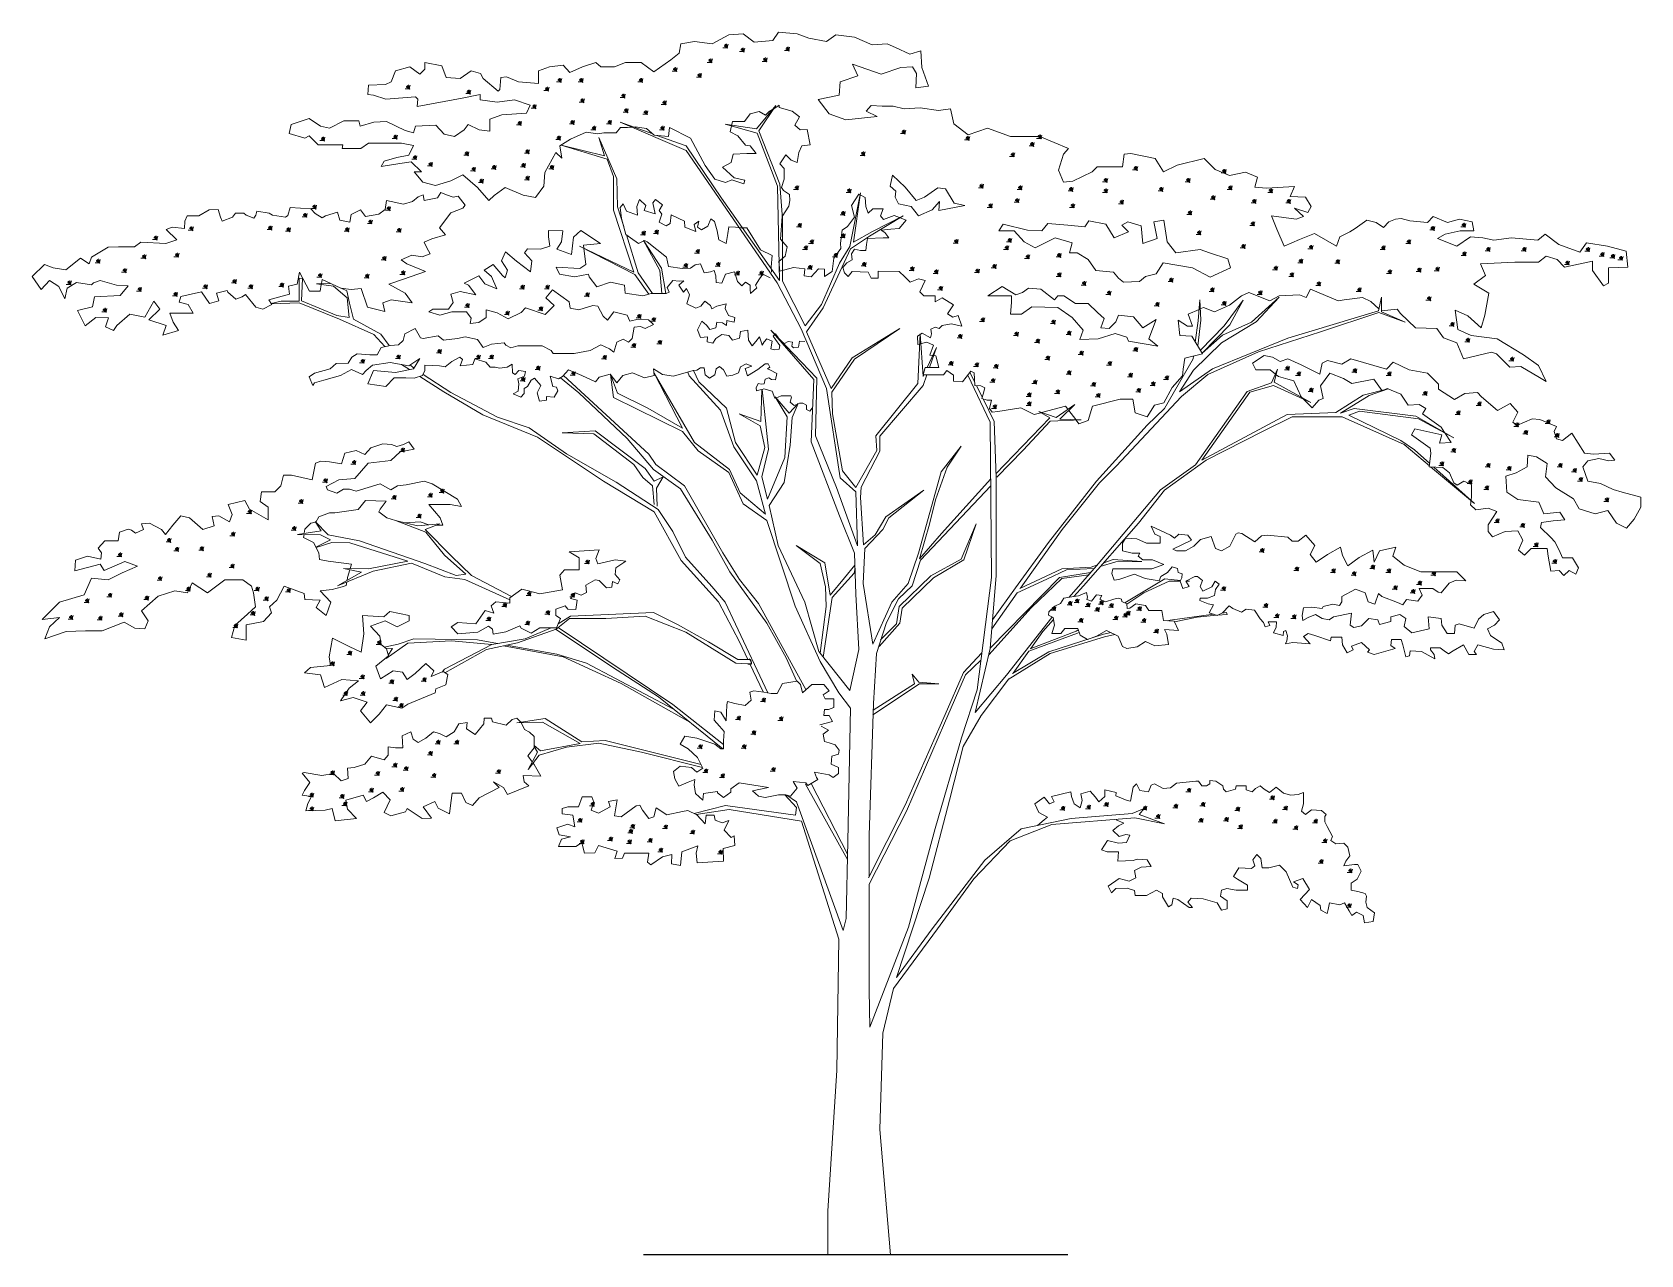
# Model space of a CAD drawing. Header units: millimetres. Extents: x -17823 to 16843, y 0 to 26332.
import ezdxf

# ---------------------------------------------------------------- set-up
doc = ezdxf.new("R2010")
doc.units = ezdxf.units.MM
doc.layers.add('ceco.net 196', color=7, linetype='Continuous')

msp = doc.modelspace()

# ---------------------------------------------------------------- linework, layer by layer
at = {"layer": 'ceco.net 196'}
for p, q in [((-2402, 12728), (-2319, 12725)), ((4496, 0), (-4652, 0))]:
    msp.add_line(p, q, dxfattribs=at)
at = {"layer": 'ceco.net 196', "lineweight": 5}
for points in [[(-4911, 24287), (-4994, 24281), (-5147, 24281), (-5236, 24166), (-5504, 24166), (-5632, 24140), (-5887, 24179), (-6219, 24025), (-6449, 23885), (-6411, 23617), (-6542, 23743), (-6772, 23309), (-6797, 23016), (-6976, 22773), (-7244, 22824), (-7627, 22990), (-7870, 22812), (-7985, 22710), (-8227, 22990), (-8546, 23258), (-8802, 23130), (-9134, 23028), (-9402, 23105), (-9592, 23327), (-9431, 23327), (-9657, 23537), (-9899, 23505), (-10302, 23440), (-10238, 23553), (-9963, 23634), (-9705, 23682), (-9608, 23892), (-9867, 23940), (-10577, 23940), (-10738, 23827), (-11141, 23827), (-11125, 23908), (-11658, 23908), (-11851, 24101), (-11948, 24053), (-12287, 24150), (-12239, 24343), (-11851, 24472), (-11609, 24311), (-11416, 24263), (-11109, 24424), (-10786, 24424), (-10754, 24311), (-10464, 24392), (-10189, 24408), (-9786, 24214), (-9608, 24166), (-9560, 24311), (-9124, 24327), (-8947, 24134), (-8721, 24085), (-8511, 24230), (-8430, 24343), (-8188, 24230), (-7962, 24198), (-7962, 24456), (-7704, 24553), (-7171, 24585), (-7091, 24762), (-7430, 24875), (-7801, 24827), (-8172, 24875), (-8172, 24988), (-8559, 24908), (-9528, 24730), (-9511, 24891), (-9560, 24940), (-10205, 24891), (-10465, 24973), (-10592, 24991), (-10574, 25190), (-10211, 25208), (-10084, 25263), (-9994, 25499), (-9685, 25589), (-9468, 25426), (-9359, 25535), (-9359, 25680), (-8996, 25607), (-8905, 25353), (-8597, 25335), (-8361, 25499), (-8161, 25444), (-8107, 25335), (-7780, 25063), (-7744, 25100), (-7726, 25353), (-7599, 25372), (-7345, 25263), (-6909, 25227), (-6909, 25499), (-6673, 25589), (-6383, 25625), (-6238, 25462), (-5966, 25589), (-5675, 25680), (-5567, 25589), (-5276, 25589), (-5040, 25680), (-4696, 25680), (-4424, 25480), (-4061, 25734), (-3879, 25879), (-3843, 26079), (-3553, 26133), (-3172, 26079), (-2809, 26278), (-2500, 26296), (-2264, 26115), (-1865, 26151), (-1738, 26332), (-1339, 26296), (-1085, 26206), (-704, 26133), (-504, 26278), (-105, 26224), (276, 26061), (602, 26079), (784, 26006), (1092, 25861), (1328, 25934), (1346, 25571), (1491, 25172), (1219, 25136), (1237, 25444), (1147, 25589), (893, 25571), (475, 25426), (-142, 25644), (-33, 25390), (-414, 25263), (-432, 24973), (-885, 24882), (-650, 24574), (-287, 24447), (385, 24520), (149, 24628), (258, 24755), (494, 24737), (729, 24737), (965, 24683), (1310, 24701), (1709, 24646), (1963, 24683), (2036, 24356), (2344, 24121), (2762, 24266), (3258, 24084), (3893, 24084), (4510, 23830), (4401, 23703), (4292, 23359), (4401, 23105), (4601, 23123), (5018, 23322), (5127, 23431), (5671, 23431), (5708, 23703), (5853, 23721), (6379, 23612), (6560, 23322), (6851, 23467), (7431, 23612), (7667, 23377), (7980, 23248), (8325, 23320), (8579, 23212), (8524, 22994), (8778, 22976), (9377, 23012), (9286, 22795), (9613, 22776), (9740, 22577), (9667, 22450), (9377, 22541), (9577, 22360), (9413, 22305), (8887, 22378), (8996, 22088), (9159, 21725), (9486, 21870), (9813, 21997), (10284, 21725), (10357, 21924), (10575, 22033), (10684, 22106), (10938, 22287), (11137, 22233), (11300, 22124), (11409, 22251), (11554, 22305), (11681, 22323), (11863, 22269), (12244, 22233), (12371, 22360), (12679, 22233), (12933, 22305), (13206, 22251), (13242, 22051), (12952, 22051), (12625, 21979), (12462, 21888), (12879, 21725), (13169, 21924), (13441, 21906), (13677, 21852), (14058, 21906), (14621, 21852), (14784, 21979), (15074, 21761), (15528, 21598), (15673, 21798), (16127, 21725), (16526, 21616), (16562, 21272), (16145, 21254), (16145, 20927), (16036, 20873), (15800, 21199), (15800, 21399), (15201, 21272), (15038, 21435), (14802, 21507), (14639, 21381), (14131, 21381), (13387, 21344), (13496, 21091), (13242, 20909), (13568, 20710), (13478, 20238), (13405, 19967), (13115, 20220), (12843, 20347), (12897, 19930), (13187, 19803), (13750, 19731), (14312, 19386), (14639, 19151), (14802, 18806), (14657, 18897), (14258, 19133), (14022, 19115), (13732, 19405), (13623, 19441), (13024, 19296), (12879, 19640), (12589, 19749), (12444, 19948), (11990, 19967), (11663, 20275), (11591, 20365), (11254, 20330)], [(-2906, 26058), (-2840, 25989), (-2889, 26071), (-2836, 25989), (-2861, 26081), (-2845, 26004), (-2828, 26073), (-2851, 26006), (-2937, 25999), (-2849, 25999), (-2912, 26033), (-2840, 25997)], [(-1578, 25995), (-1512, 25926), (-1561, 26008), (-1508, 25926), (-1533, 26018), (-1517, 25940), (-1500, 26010), (-1523, 25942), (-1609, 25936), (-1521, 25936), (-1584, 25970), (-1512, 25934)], [(-3243, 25742), (-3178, 25673), (-3226, 25755), (-3174, 25673), (-3199, 25765), (-3182, 25688), (-3165, 25757), (-3188, 25690), (-3274, 25683), (-3186, 25683), (-3249, 25717), (-3178, 25681)], [(-2547, 25974), (-2482, 25905), (-2530, 25986), (-2478, 25905), (-2503, 25997), (-2486, 25919), (-2469, 25989), (-2493, 25921), (-2579, 25915), (-2490, 25915), (-2553, 25949), (-2482, 25913)], [(-2062, 25763), (-1997, 25694), (-2046, 25776), (-1993, 25694), (-2018, 25786), (-2001, 25709), (-1985, 25778), (-2008, 25711), (-2094, 25704), (-2006, 25704), (-2069, 25738), (-1997, 25702)], [(-6489, 25321), (-6424, 25252), (-6472, 25333), (-6420, 25252), (-6445, 25344), (-6428, 25266), (-6411, 25336), (-6434, 25268), (-6521, 25262), (-6432, 25262), (-6495, 25296), (-6424, 25260)], [(-6025, 25321), (-5960, 25252), (-6009, 25333), (-5956, 25252), (-5981, 25344), (-5964, 25266), (-5948, 25336), (-5971, 25268), (-6057, 25262), (-5969, 25262), (-6032, 25296), (-5960, 25260)], [(-4739, 25321), (-4674, 25252), (-4723, 25333), (-4670, 25252), (-4695, 25344), (-4679, 25266), (-4662, 25336), (-4685, 25268), (-4771, 25262), (-4683, 25262), (-4746, 25296), (-4674, 25260)], [(-4002, 25553), (-3937, 25483), (-3985, 25565), (-3932, 25483), (-3958, 25576), (-3941, 25498), (-3924, 25567), (-3947, 25500), (-4033, 25494), (-3945, 25494), (-4008, 25527), (-3937, 25492)], [(-3475, 25426), (-3410, 25357), (-3458, 25439), (-3405, 25357), (-3431, 25449), (-3414, 25372), (-3397, 25441), (-3420, 25374), (-3506, 25367), (-3418, 25367), (-3481, 25401), (-3410, 25365)], [(-9756, 25173), (-9691, 25104), (-9740, 25186), (-9687, 25104), (-9712, 25197), (-9696, 25119), (-9679, 25188), (-9702, 25121), (-9788, 25115), (-9700, 25115), (-9763, 25148), (-9691, 25113)], [(-8449, 25068), (-8384, 24999), (-8433, 25081), (-8380, 24999), (-8405, 25091), (-8389, 25014), (-8372, 25083), (-8395, 25016), (-8481, 25009), (-8393, 25009), (-8456, 25043), (-8384, 25007)], [(-6763, 25131), (-6698, 25062), (-6746, 25144), (-6694, 25062), (-6719, 25154), (-6702, 25077), (-6685, 25146), (-6709, 25079), (-6795, 25073), (-6706, 25073), (-6769, 25106), (-6698, 25070)], [(-5119, 24984), (-5054, 24915), (-5102, 24996), (-5050, 24915), (-5075, 25007), (-5058, 24929), (-5041, 24999), (-5064, 24931), (-5150, 24925), (-5062, 24925), (-5125, 24959), (-5054, 24923)], [(-7037, 24752), (-6972, 24683), (-7020, 24765), (-6968, 24683), (-6993, 24775), (-6976, 24698), (-6959, 24767), (-6983, 24700), (-7069, 24693), (-6980, 24693), (-7043, 24727), (-6972, 24691)], [(-6002, 24882), (-5937, 24813), (-5985, 24895), (-5933, 24813), (-5958, 24906), (-5941, 24828), (-5924, 24897), (-5948, 24830), (-6034, 24824), (-5945, 24824), (-6008, 24857), (-5937, 24822)], [(-5056, 24668), (-4991, 24599), (-5039, 24681), (-4986, 24599), (-5012, 24691), (-4995, 24613), (-4978, 24683), (-5001, 24615), (-5087, 24609), (-4999, 24609), (-5062, 24643), (-4991, 24607)], [(-1867, 24670), (-1940, 24623), (-2017, 24546), (-2157, 24623), (-2349, 24572), (-2476, 24406), (-2732, 24406), (-2783, 24189), (-2617, 24100), (-2451, 23896), (-2349, 23883), (-2221, 23717), (-2425, 23717), (-2719, 23704), (-2757, 23526), (-2949, 23424), (-2693, 23194), (-2464, 23143), (-2489, 23066), (-2744, 23156), (-2885, 23092), (-3115, 23169), (-3319, 23462), (-3640, 24051), (-4087, 24281), (-4113, 24089), (-4419, 24115), (-4585, 24255), (-4828, 24293), (-4870, 24290)], [(-4634, 24626), (-4569, 24557), (-4617, 24638), (-4565, 24557), (-4590, 24649), (-4573, 24571), (-4556, 24640), (-4579, 24573), (-4666, 24567), (-4577, 24567), (-4640, 24601), (-4569, 24565)], [(1395, 18955), (1378, 18918), (1313, 19837), (1261, 18763), (354, 17636), (380, 17325), (-73, 16523), (-358, 16885), (-579, 18115), (-592, 18581), (-99, 19293), (873, 19954), (-151, 19319), (-605, 18659), (-1136, 19876), (-774, 20399), (-191, 21668), (224, 21940), (949, 22380), (289, 22043), (-126, 21810), (29, 22872), (-204, 21720), (-424, 21357), (-813, 20464), (-1163, 20010), (-1655, 20969), (-1655, 22315), (-1708, 23057), (-2161, 24209), (-1798, 24753), (-2213, 24248), (-2887, 24352), (-2200, 24158), (-1760, 23018), (-1721, 20986), (-2965, 22759), (-3729, 23886), (-4362, 24110)], [(-4234, 24836), (-4168, 24767), (-4217, 24849), (-4164, 24767), (-4189, 24860), (-4173, 24782), (-4156, 24851), (-4179, 24784), (-4265, 24778), (-4177, 24778), (-4240, 24811), (-4168, 24776)], [(21, 22829), (-11, 22846), (-164, 22603), (-101, 22348), (-254, 22144), (-369, 22068), (-407, 21787), (-394, 21672), (-547, 21468), (-586, 21175), (-752, 21073), (-752, 21226), (-879, 21239), (-1033, 21060), (-1186, 21086), (-1173, 21239), (-1416, 21264), (-1709, 21188), (-1735, 21392), (-1594, 21506), (-1556, 21711), (-1696, 21876), (-1659, 22365), (-1519, 22582), (-1493, 22709), (-1506, 22837), (-1634, 22926), (-1672, 22990), (-1621, 23169), (-1621, 23398), (-1710, 23500), (-1583, 23691), (-1468, 23577), (-1340, 23526), (-1302, 23743), (-1238, 23883), (-1059, 23908), (-1123, 24240), (-1276, 24227), (-1391, 24329), (-1289, 24508), (-1442, 24635), (-1723, 24712), (-1723, 24763), (-1844, 24685)], [(-7352, 24393), (-7287, 24324), (-7336, 24406), (-7283, 24324), (-7308, 24416), (-7291, 24339), (-7275, 24408), (-7298, 24341), (-7384, 24334), (-7296, 24334), (-7359, 24368), (-7287, 24332)], [(-6215, 24415), (-6150, 24346), (-6198, 24428), (-6146, 24346), (-6171, 24438), (-6154, 24361), (-6137, 24430), (-6160, 24363), (-6247, 24356), (-6158, 24356), (-6221, 24390), (-6150, 24354)], [(-5751, 24289), (-5686, 24220), (-5734, 24301), (-5682, 24220), (-5707, 24312), (-5690, 24234), (-5674, 24303), (-5697, 24236), (-5783, 24230), (-5695, 24230), (-5758, 24264), (-5686, 24228)], [(-5414, 24415), (-5349, 24346), (-5397, 24428), (-5345, 24346), (-5370, 24438), (-5353, 24361), (-5336, 24430), (-5359, 24363), (-5446, 24356), (-5357, 24356), (-5420, 24390), (-5349, 24354)], [(-4450, 24141), (-5155, 24391), (-3729, 23782), (-1772, 20934), (-1254, 19943), (-709, 18661), (-411, 16732), (-74, 16434), (-36, 15269), (-36, 15269), (-489, 16525), (-943, 17638), (-917, 18881), (-1902, 19917), (-981, 18855), (-1033, 17509), (-424, 15916), (-100, 15113), (-74, 14226), (-9, 13035), (-203, 12154), (-870, 12991), (-1175, 14058), (-1745, 15275), (-1940, 16142), (-1616, 16634), (-1486, 17437), (-1448, 18037), (-1318, 18335), (-1512, 18128), (-1810, 18478), (-1551, 18050), (-1603, 17170), (-1979, 16277), (-2096, 16756), (-1953, 17351), (-2092, 18640)], [(-4276, 24289), (-4211, 24220), (-4259, 24301), (-4206, 24220), (-4232, 24312), (-4215, 24234), (-4198, 24303), (-4221, 24236), (-4307, 24230), (-4219, 24230), (-4282, 24264), (-4211, 24228)], [(-11590, 24057), (-11525, 23988), (-11574, 24070), (-11521, 23988), (-11546, 24080), (-11529, 24003), (-11513, 24072), (-11536, 24005), (-11622, 23998), (-11534, 23998), (-11597, 24032), (-11525, 23996)], [(-10030, 24099), (-9965, 24030), (-10014, 24112), (-9961, 24030), (-9986, 24122), (-9970, 24045), (-9953, 24114), (-9976, 24047), (-10062, 24040), (-9974, 24040), (-10037, 24074), (-9965, 24038)], [(-6510, 24078), (-6445, 24009), (-6493, 24091), (-6441, 24009), (-6466, 24101), (-6449, 24024), (-6432, 24093), (-6456, 24026), (-6542, 24019), (-6453, 24019), (-6516, 24053), (-6445, 24017)], [(-5075, 22147), (-5207, 22574), (-5221, 23174), (-5610, 24067), (-5493, 23666), (-6426, 23899), (-5429, 23601), (-5299, 23226), (-5299, 22501), (-4858, 21167), (-6025, 21724), (-4833, 21115), (-4532, 20689)], [(924, 24206), (989, 24137), (940, 24219), (993, 24137), (968, 24229), (985, 24151), (1001, 24221), (978, 24154), (892, 24147), (980, 24147), (917, 24181), (989, 24145)], [(2302, 24071), (2368, 24002), (2319, 24084), (2372, 24002), (2347, 24094), (2363, 24017), (2380, 24086), (2357, 24019), (2271, 24013), (2359, 24013), (2296, 24046), (2368, 24010)], [(3693, 23942), (3758, 23873), (3709, 23955), (3762, 23873), (3737, 23965), (3754, 23888), (3770, 23957), (3747, 23890), (3661, 23883), (3749, 23883), (3686, 23917), (3758, 23881)], [(3854, 24104), (3919, 24034), (3871, 24116), (3924, 24034), (3898, 24127), (3915, 24049), (3932, 24118), (3909, 24051), (3823, 24045), (3911, 24045), (3848, 24078), (3919, 24043)], [(-9609, 23657), (-9544, 23588), (-9592, 23669), (-9540, 23588), (-9565, 23680), (-9548, 23602), (-9531, 23672), (-9554, 23604), (-9640, 23598), (-9552, 23598), (-9615, 23632), (-9544, 23596)], [(-8492, 23741), (-8427, 23672), (-8475, 23754), (-8422, 23672), (-8448, 23764), (-8431, 23687), (-8414, 23756), (-8437, 23689), (-8523, 23682), (-8435, 23682), (-8498, 23716), (-8427, 23680)], [(-7185, 23783), (-7120, 23714), (-7168, 23796), (-7115, 23714), (-7141, 23806), (-7124, 23729), (-7107, 23798), (-7130, 23731), (-7216, 23724), (-7128, 23724), (-7191, 23758), (-7120, 23722)], [(49, 23739), (114, 23669), (65, 23751), (118, 23669), (93, 23762), (109, 23684), (126, 23753), (103, 23686), (17, 23680), (105, 23680), (42, 23713), (114, 23678)], [(3272, 23716), (3337, 23647), (3289, 23729), (3342, 23647), (3316, 23739), (3333, 23661), (3350, 23731), (3327, 23663), (3241, 23657), (3329, 23657), (3266, 23691), (3337, 23655)], [(-9272, 23509), (-9206, 23440), (-9255, 23522), (-9202, 23440), (-9227, 23532), (-9211, 23455), (-9194, 23524), (-9217, 23457), (-9303, 23451), (-9215, 23451), (-9278, 23484), (-9206, 23449)], [(-8344, 23404), (-8279, 23335), (-8327, 23417), (-8275, 23335), (-8300, 23427), (-8283, 23350), (-8266, 23419), (-8289, 23352), (-8376, 23345), (-8287, 23345), (-8350, 23379), (-8279, 23343)], [(-7901, 23446), (-7836, 23377), (-7885, 23459), (-7832, 23377), (-7857, 23469), (-7841, 23392), (-7824, 23461), (-7847, 23394), (-7933, 23387), (-7845, 23387), (-7908, 23421), (-7836, 23385)], [(-7269, 23488), (-7204, 23419), (-7252, 23501), (-7200, 23419), (-7225, 23511), (-7208, 23434), (-7191, 23503), (-7214, 23436), (-7301, 23430), (-7212, 23430), (-7275, 23463), (-7204, 23427)], [(-7185, 23215), (-7120, 23145), (-7168, 23227), (-7115, 23145), (-7141, 23238), (-7124, 23160), (-7107, 23229), (-7130, 23162), (-7216, 23156), (-7128, 23156), (-7191, 23189), (-7120, 23154)], [(-6658, 23446), (-6593, 23377), (-6641, 23459), (-6588, 23377), (-6614, 23469), (-6597, 23392), (-6580, 23461), (-6603, 23394), (-6689, 23387), (-6601, 23387), (-6664, 23421), (-6593, 23385)], [(2278, 22598), (1715, 22489), (1733, 22688), (1570, 22507), (1280, 22380), (1117, 22580), (844, 22634), (772, 22779), (790, 22906), (663, 23015), (717, 23250), (990, 22996), (1225, 22706), (1407, 22779), (1697, 22978), (1860, 22960), (2042, 22652), (2278, 22598)], [(5923, 23425), (5989, 23356), (5940, 23438), (5993, 23356), (5968, 23448), (5984, 23371), (6001, 23440), (5978, 23373), (5892, 23366), (5980, 23366), (5917, 23400), (5989, 23364)], [(7831, 23361), (7896, 23291), (7848, 23373), (7900, 23291), (7875, 23384), (7892, 23306), (7909, 23375), (7885, 23308), (7799, 23302), (7888, 23302), (7825, 23335), (7896, 23300)], [(-8175, 23151), (-8110, 23082), (-8159, 23164), (-8106, 23082), (-8131, 23174), (-8115, 23097), (-8098, 23166), (-8121, 23099), (-8207, 23093), (-8119, 23093), (-8182, 23126), (-8110, 23090)], [(-1383, 23005), (-1318, 22936), (-1366, 23018), (-1314, 22936), (-1339, 23028), (-1322, 22951), (-1305, 23020), (-1328, 22953), (-1415, 22946), (-1326, 22946), (-1389, 22980), (-1318, 22944)], [(-252, 22941), (-186, 22871), (-235, 22953), (-182, 22871), (-207, 22964), (-191, 22886), (-174, 22955), (-197, 22888), (-283, 22882), (-195, 22882), (-258, 22915), (-186, 22880)], [(2599, 23042), (2664, 22973), (2616, 23055), (2669, 22973), (2643, 23065), (2660, 22988), (2677, 23057), (2654, 22990), (2568, 22983), (2656, 22983), (2593, 23017), (2664, 22981)], [(3434, 23005), (3499, 22936), (3451, 23018), (3503, 22936), (3478, 23028), (3495, 22951), (3512, 23020), (3489, 22953), (3403, 22946), (3491, 22946), (3428, 22980), (3499, 22944)], [(4533, 22973), (4598, 22904), (4550, 22986), (4603, 22904), (4577, 22996), (4594, 22918), (4611, 22988), (4588, 22920), (4502, 22914), (4590, 22914), (4527, 22948), (4598, 22912)], [(5277, 23167), (5342, 23098), (5294, 23179), (5346, 23098), (5321, 23190), (5338, 23112), (5355, 23181), (5331, 23114), (5245, 23108), (5334, 23108), (5271, 23142), (5342, 23106)], [(5277, 22941), (5342, 22871), (5294, 22953), (5346, 22871), (5321, 22964), (5338, 22886), (5355, 22955), (5331, 22888), (5245, 22882), (5334, 22882), (5271, 22915), (5342, 22880)], [(6473, 22973), (6538, 22904), (6490, 22986), (6542, 22904), (6517, 22996), (6534, 22918), (6551, 22988), (6528, 22920), (6442, 22914), (6530, 22914), (6467, 22948), (6538, 22912)], [(7055, 23167), (7120, 23098), (7072, 23179), (7124, 23098), (7099, 23190), (7116, 23112), (7133, 23181), (7110, 23114), (7023, 23108), (7112, 23108), (7049, 23142), (7120, 23106)], [(7960, 23005), (8025, 22936), (7977, 23018), (8029, 22936), (8004, 23028), (8021, 22951), (8038, 23020), (8015, 22953), (7929, 22946), (8017, 22946), (7954, 22980), (8025, 22944)], [(8833, 22941), (8898, 22871), (8850, 22953), (8902, 22871), (8877, 22964), (8894, 22886), (8911, 22955), (8888, 22888), (8802, 22882), (8890, 22882), (8827, 22915), (8898, 22880)], [(-8492, 22606), (-8641, 22798), (-8752, 22778), (-8893, 22828), (-9014, 22879), (-9085, 22768), (-9377, 22707), (-9397, 22828), (-9508, 22788), (-9629, 22687), (-9821, 22627), (-10184, 22707), (-10214, 22516), (-10355, 22415), (-10638, 22365), (-10749, 22506), (-10950, 22405), (-10980, 22244), (-11192, 22284), (-11243, 22456), (-11505, 22375), (-11575, 22335), (-11727, 22425), (-11817, 22526), (-12261, 22556), (-12311, 22385), (-12364, 22345), (-12647, 22395), (-12717, 22435), (-12980, 22476), (-13000, 22395), (-13050, 22325), (-13211, 22395), (-13262, 22435), (-13443, 22435), (-13504, 22345), (-13726, 22264), (-13766, 22345), (-13816, 22516), (-14008, 22506), (-14230, 22375), (-14482, 22375), (-14532, 22264), (-14542, 22103), (-14805, 22133), (-14936, 22083), (-14704, 21861), (-14946, 21781), (-15480, 21811), (-15621, 21710), (-15964, 21710), (-16186, 21700), (-16542, 21487), (-16593, 21346), (-16784, 21467), (-17097, 21215), (-17369, 21256), (-17561, 21326), (-17823, 21074), (-17632, 20792), (-17450, 20984), (-17248, 20853), (-17117, 20591), (-17067, 20822), (-16865, 20943), (-16542, 20893), (-16502, 20933), (-16361, 20984), (-16008, 20883), (-15756, 20873), (-15927, 20661), (-16482, 20631), (-16522, 20419), (-16845, 20339), (-16684, 20006), (-16452, 20188), (-16179, 20177), (-16240, 19986), (-16069, 19905), (-15998, 20016), (-15716, 20258), (-15393, 20198), (-15201, 20540), (-15070, 20369), (-15312, 20137), (-14939, 20016), (-15010, 19805), (-14667, 19905), (-14788, 20087), (-14859, 20278), (-14354, 20278), (-14465, 20470), (-14657, 20520), (-14616, 20641), (-14173, 20742), (-14001, 20490), (-13800, 20550), (-13850, 20711), (-13618, 20772), (-13608, 20732), (-13437, 20581), (-13296, 20631), (-13225, 20681), (-13003, 20409), (-12852, 20369), (-12660, 20470), (-12721, 20570), (-12277, 20691), (-12297, 20863), (-12116, 20903), (-12065, 21165), (-11849, 20752), (-11617, 20752), (-11594, 20900)], [(-11773, 22593), (-11708, 22524), (-11757, 22605), (-11704, 22524), (-11729, 22616), (-11712, 22538), (-11696, 22608), (-11719, 22540), (-11805, 22534), (-11717, 22534), (-11780, 22568), (-11708, 22532)], [(-11591, 20917), (-11577, 21004), (-11174, 20822), (-10952, 20792), (-10730, 20812), (-10599, 20409), (-10226, 20319), (-10266, 20500), (-10085, 20570), (-9631, 20500), (-9782, 20711), (-10135, 20903), (-9823, 21014), (-9349, 21175), (-9752, 21346), (-9873, 21427), (-9641, 21528), (-9419, 21497), (-9248, 21558), (-9318, 21689), (-9379, 21810), (-9207, 21880), (-8915, 21971), (-9046, 22122), (-8804, 22444), (-8542, 22545), (-8492, 22606)], [(-10175, 22557), (-10110, 22488), (-10158, 22570), (-10106, 22488), (-10131, 22580), (-10114, 22503), (-10098, 22572), (-10121, 22505), (-10207, 22498), (-10119, 22498), (-10182, 22532), (-10110, 22496)], [(-1923, 21039), (-2081, 21118), (-2149, 21017), (-2239, 20882), (-2205, 20826), (-2340, 20702), (-2351, 20792), (-2351, 20882), (-2452, 20949), (-2531, 20871), (-2621, 20961), (-2689, 21174), (-2880, 21118), (-2959, 20927), (-3083, 20938), (-3094, 21084), (-3128, 21197), (-3206, 21174), (-3342, 21152), (-3420, 21343), (-3533, 21321), (-3634, 21253), (-3814, 21242), (-4107, 21287), (-4152, 21489), (-4568, 21815), (-4625, 21849), (-4760, 21782), (-4928, 21905), (-5030, 21973), (-5120, 22321), (-5154, 22558), (-5086, 22636), (-5019, 22479), (-4782, 22389), (-4793, 22580), (-4737, 22726), (-4602, 22603), (-4636, 22490), (-4399, 22423), (-4445, 22659), (-4388, 22726), (-4242, 22614), (-4309, 22490), (-4253, 22411), (-4309, 22243), (-4163, 22164), (-4073, 22209), (-4051, 22400), (-3769, 22265), (-3758, 22130), (-3522, 22040), (-3555, 22187), (-3454, 22265), (-3488, 22130), (-3398, 22074), (-3263, 22153), (-3195, 22310), (-3116, 22254), (-3060, 22052), (-3026, 21860), (-2869, 21782), (-2835, 21995), (-2813, 22142), (-2666, 22130), (-2554, 22119), (-2419, 22119), (-2126, 21647), (-1878, 21523), (-1901, 21276), (-1890, 21163)], [(871, 22340), (755, 22387), (525, 22297), (461, 22374), (512, 22527), (295, 22527), (193, 22438), (142, 22578), (129, 22769), (23, 22827)], [(2791, 22619), (2857, 22549), (2808, 22631), (2861, 22549), (2836, 22642), (2852, 22564), (2869, 22633), (2846, 22566), (2760, 22560), (2848, 22560), (2785, 22593), (2857, 22558)], [(3368, 22731), (3433, 22662), (3385, 22744), (3437, 22662), (3412, 22754), (3429, 22676), (3445, 22746), (3422, 22679), (3336, 22672), (3424, 22672), (3361, 22706), (3433, 22670)], [(4566, 22618), (4631, 22548), (4582, 22630), (4635, 22548), (4610, 22641), (4626, 22563), (4643, 22632), (4620, 22565), (4534, 22559), (4622, 22559), (4559, 22592), (4631, 22557)], [(5620, 22698), (5685, 22629), (5637, 22711), (5689, 22629), (5664, 22721), (5681, 22643), (5698, 22713), (5675, 22645), (5589, 22639), (5677, 22639), (5614, 22673), (5685, 22637)], [(7591, 22793), (7656, 22724), (7608, 22806), (7660, 22724), (7635, 22816), (7652, 22739), (7669, 22808), (7645, 22741), (7559, 22734), (7648, 22734), (7585, 22768), (7656, 22732)], [(8477, 22714), (8543, 22645), (8494, 22727), (8547, 22645), (8522, 22738), (8538, 22660), (8555, 22729), (8532, 22662), (8446, 22656), (8534, 22656), (8471, 22689), (8543, 22654)], [(9221, 22714), (9286, 22645), (9238, 22727), (9290, 22645), (9265, 22738), (9282, 22660), (9299, 22729), (9276, 22662), (9190, 22656), (9278, 22656), (9215, 22689), (9286, 22654)], [(-11976, 22414), (-11911, 22345), (-11959, 22427), (-11907, 22345), (-11932, 22437), (-11915, 22360), (-11898, 22429), (-11921, 22362), (-12008, 22355), (-11919, 22355), (-11982, 22389), (-11911, 22353)], [(-10569, 22271), (-10504, 22202), (-10552, 22284), (-10500, 22202), (-10525, 22294), (-10508, 22217), (-10491, 22286), (-10514, 22219), (-10600, 22212), (-10512, 22212), (-10575, 22246), (-10504, 22210)], [(-1318, 22198), (-1253, 22128), (-1302, 22210), (-1249, 22128), (-1274, 22221), (-1258, 22143), (-1241, 22212), (-1264, 22145), (-1350, 22139), (-1262, 22139), (-1325, 22172), (-1253, 22137)], [(-381, 22456), (-316, 22387), (-364, 22469), (-312, 22387), (-337, 22479), (-320, 22401), (-303, 22471), (-326, 22404), (-412, 22397), (-324, 22397), (-387, 22431), (-316, 22395)], [(2989, 18164), (2861, 18152), (2810, 18228), (2849, 18407), (2759, 18407), (2644, 18445), (2670, 18534), (2708, 18675), (2619, 18713), (2491, 18726), (2478, 18994), (2402, 19032), (2307, 18902), (2223, 18802), (2031, 18815), (2031, 18943), (1891, 19045), (1814, 18955), (1380, 18955), (1419, 19108), (1712, 19108), (1648, 19364), (1521, 19376), (1597, 19593), (1457, 19657), (1265, 19606), (1253, 19784), (1355, 19848), (1534, 19746), (1559, 19835), (1546, 19938), (1636, 19976), (1725, 19950), (1789, 20014), (1980, 20052), (2210, 20001), (2134, 20231), (2019, 20193), (1904, 20269), (2031, 20461), (1789, 20614), (1636, 20524), (1636, 20652), (1393, 20652), (1304, 20741), (1419, 20984), (1278, 21022), (1100, 20945), (985, 21060), (857, 21175), (410, 21188), (410, 21035), (257, 21035), (193, 21162), (-152, 21175), (-241, 21073), (-318, 21149), (-356, 21264), (-267, 21366), (-152, 21430), (-164, 21558), (-101, 21660), (27, 21634), (142, 21634), (155, 21762), (180, 21889), (512, 21902), (640, 21902), (551, 22017), (474, 22068), (678, 22093), (857, 22106), (1010, 22285), (879, 22337)], [(7182, 21254), (6547, 21362), (6402, 21127), (6166, 21072), (6039, 20964), (5694, 20945), (5585, 21036), (5476, 21163), (5095, 21199), (4932, 21435), (4696, 21580), (4533, 21580), (4587, 21798), (4224, 21906), (3789, 21689), (3553, 21816), (3335, 22051), (3009, 22051), (3099, 22196), (3626, 22069), (3934, 22051), (4061, 22215), (4496, 22178), (4859, 22142), (4950, 22269), (5313, 22196), (5494, 21906), (5803, 22033), (5658, 22178), (5785, 22251), (6075, 22160), (6111, 21779), (6420, 21888), (6347, 22251), (6565, 22287), (6637, 21816), (6819, 21580), (7345, 21653), (7545, 21580), (7944, 21453), (7998, 21254), (7563, 21054), (7182, 21254)], [(7091, 22466), (7156, 22397), (7108, 22479), (7160, 22397), (7135, 22489), (7152, 22412), (7169, 22481), (7145, 22414), (7059, 22407), (7148, 22407), (7085, 22441), (7156, 22405)], [(8445, 22230), (8510, 22161), (8462, 22242), (8514, 22161), (8489, 22253), (8506, 22175), (8523, 22245), (8500, 22177), (8414, 22171), (8502, 22171), (8439, 22205), (8510, 22169)], [(12994, 22200), (13059, 22131), (13011, 22213), (13063, 22131), (13038, 22223), (13055, 22146), (13072, 22215), (13048, 22148), (12962, 22142), (13051, 22142), (12988, 22175), (13059, 22139)], [(-15196, 21926), (-15131, 21856), (-15179, 21938), (-15127, 21856), (-15152, 21949), (-15135, 21871), (-15118, 21940), (-15141, 21873), (-15228, 21867), (-15139, 21867), (-15202, 21900), (-15131, 21865)], [(-14427, 22127), (-14362, 22057), (-14410, 22139), (-14358, 22057), (-14383, 22150), (-14366, 22072), (-14350, 22141), (-14373, 22074), (-14459, 22068), (-14371, 22068), (-14434, 22101), (-14362, 22066)], [(-12727, 22140), (-12662, 22071), (-12711, 22153), (-12658, 22071), (-12683, 22163), (-12667, 22085), (-12650, 22155), (-12673, 22088), (-12759, 22081), (-12671, 22081), (-12734, 22115), (-12662, 22079)], [(-12334, 22104), (-12269, 22035), (-12317, 22117), (-12265, 22035), (-12290, 22127), (-12273, 22050), (-12256, 22119), (-12279, 22052), (-12365, 22046), (-12277, 22046), (-12340, 22079), (-12269, 22043)], [(-11070, 22104), (-11005, 22035), (-11053, 22117), (-11000, 22035), (-11026, 22127), (-11009, 22050), (-10992, 22119), (-11015, 22052), (-11101, 22046), (-11013, 22046), (-11076, 22079), (-11005, 22043)], [(-9949, 22092), (-9884, 22023), (-9932, 22105), (-9879, 22023), (-9905, 22115), (-9888, 22038), (-9871, 22107), (-9894, 22040), (-9980, 22034), (-9892, 22034), (-9955, 22067), (-9884, 22032)], [(-4437, 20038), (-4538, 20139), (-4763, 20151), (-4943, 20106), (-5000, 20241), (-5292, 20308), (-5427, 20128), (-5517, 20218), (-5630, 20432), (-5743, 20443), (-6046, 20353), (-6226, 20387), (-6249, 20522), (-6609, 20780), (-6755, 20612), (-6575, 20443), (-6767, 20252), (-7194, 20398), (-7284, 20297), (-7566, 20162), (-7802, 20286), (-8039, 20353), (-8039, 20184), (-8196, 20083), (-8387, 20061), (-8365, 20173), (-8466, 20308), (-8781, 20308), (-9040, 20241), (-9277, 20308), (-9187, 20364), (-8849, 20364), (-8748, 20510), (-8804, 20690), (-8601, 20747), (-8264, 20679), (-8421, 20882), (-8511, 20927), (-8196, 21084), (-8072, 20915), (-7813, 20803), (-7926, 21073), (-8084, 21208), (-7892, 21331), (-7690, 21095), (-7633, 21039), (-7577, 21208), (-7712, 21410), (-7622, 21601), (-7386, 21399), (-7082, 21174), (-7059, 21410), (-7217, 21579), (-7149, 21669), (-6868, 21658), (-6665, 21725), (-6699, 21928), (-6699, 22062), (-6384, 22051), (-6418, 21815), (-6519, 21658), (-6204, 21545), (-6159, 21916), (-6001, 22062), (-5574, 21781), (-5945, 21748), (-5936, 21681)], [(-4452, 20702), (-4766, 21150), (-5019, 21965)], [(-4682, 22030), (-4617, 21961), (-4665, 22043), (-4612, 21961), (-4638, 22053), (-4621, 21975), (-4604, 22045), (-4627, 21977), (-4713, 21971), (-4625, 21971), (-4688, 22005), (-4617, 21969)], [(-4165, 20702), (-4261, 21253), (-4650, 21849), (-4300, 21201), (-4253, 20702)], [(-4402, 22053), (-4337, 21984), (-4385, 22066), (-4333, 21984), (-4358, 22076), (-4341, 21999), (-4324, 22068), (-4348, 22001), (-4434, 21994), (-4345, 21994), (-4408, 22028), (-4337, 21992)], [(-1060, 21842), (-995, 21773), (-1043, 21855), (-990, 21773), (-1016, 21865), (-999, 21788), (-982, 21857), (-1005, 21790), (-1091, 21783), (-1003, 21783), (-1066, 21817), (-995, 21781)], [(-381, 21971), (-316, 21902), (-364, 21984), (-312, 21902), (-337, 21995), (-320, 21917), (-303, 21986), (-326, 21919), (-412, 21913), (-324, 21913), (-387, 21946), (-316, 21911)], [(2056, 21851), (2121, 21781), (2073, 21863), (2125, 21781), (2100, 21874), (2117, 21796), (2134, 21865), (2111, 21798), (2025, 21792), (2113, 21792), (2050, 21825), (2121, 21790)], [(3208, 21875), (3273, 21805), (3225, 21887), (3277, 21805), (3252, 21898), (3269, 21820), (3285, 21889), (3262, 21822), (3176, 21816), (3264, 21816), (3201, 21849), (3273, 21814)], [(7288, 22036), (7353, 21967), (7305, 22049), (7358, 21967), (7332, 22059), (7349, 21982), (7366, 22051), (7343, 21984), (7257, 21978), (7345, 21978), (7282, 22011), (7353, 21975)], [(11807, 21842), (11872, 21773), (11824, 21855), (11877, 21773), (11851, 21865), (11868, 21788), (11885, 21857), (11862, 21790), (11776, 21783), (11864, 21783), (11801, 21817), (11872, 21781)], [(12325, 22133), (12390, 22064), (12341, 22146), (12394, 22064), (12369, 22156), (12386, 22078), (12402, 22148), (12379, 22081), (12293, 22074), (12381, 22074), (12318, 22108), (12390, 22072)], [(-15446, 21520), (-15381, 21451), (-15430, 21533), (-15377, 21451), (-15402, 21543), (-15386, 21466), (-15369, 21535), (-15392, 21468), (-15478, 21462), (-15390, 21462), (-15453, 21495), (-15381, 21459)], [(-14736, 21556), (-14671, 21487), (-14719, 21568), (-14667, 21487), (-14692, 21579), (-14675, 21501), (-14658, 21570), (-14682, 21503), (-14768, 21497), (-14679, 21497), (-14742, 21531), (-14671, 21495)], [(-10271, 21485), (-10206, 21415), (-10254, 21497), (-10201, 21415), (-10227, 21508), (-10210, 21430), (-10193, 21499), (-10216, 21432), (-10302, 21426), (-10214, 21426), (-10277, 21459), (-10206, 21424)], [(-5936, 21678), (-5889, 21331), (-6024, 21241), (-6530, 21275), (-6463, 21118), (-6136, 21062), (-5833, 21118), (-5821, 21062), (-5652, 20848), (-5360, 20949), (-5056, 20882), (-5045, 20713), (-4662, 20657), (-4482, 20702), (-4163, 20702)], [(-3517, 21634), (-3452, 21565), (-3500, 21647), (-3448, 21565), (-3473, 21657), (-3456, 21580), (-3439, 21649), (-3462, 21582), (-3548, 21575), (-3460, 21575), (-3523, 21609), (-3452, 21573)], [(-1189, 21713), (-1124, 21644), (-1172, 21726), (-1120, 21644), (-1145, 21736), (-1128, 21658), (-1111, 21728), (-1135, 21661), (-1221, 21654), (-1132, 21654), (-1195, 21688), (-1124, 21652)], [(-543, 21551), (-477, 21482), (-526, 21564), (-473, 21482), (-498, 21575), (-482, 21497), (-465, 21566), (-488, 21499), (-574, 21493), (-486, 21493), (-549, 21526), (-477, 21491)], [(3143, 21713), (3208, 21644), (3160, 21726), (3212, 21644), (3187, 21736), (3204, 21658), (3221, 21728), (3198, 21661), (3112, 21654), (3200, 21654), (3137, 21688), (3208, 21652)], [(3596, 21519), (3661, 21450), (3612, 21532), (3665, 21450), (3640, 21542), (3657, 21465), (3673, 21534), (3650, 21467), (3564, 21460), (3652, 21460), (3589, 21494), (3661, 21458)], [(4275, 21551), (4340, 21482), (4291, 21564), (4344, 21482), (4319, 21575), (4335, 21497), (4352, 21566), (4329, 21499), (4243, 21493), (4331, 21493), (4268, 21526), (4340, 21491)], [(8244, 21745), (8309, 21675), (8260, 21757), (8313, 21675), (8288, 21768), (8304, 21690), (8321, 21759), (8298, 21692), (8212, 21686), (8300, 21686), (8237, 21719), (8309, 21684)], [(9701, 21725), (9766, 21656), (9718, 21737), (9770, 21656), (9745, 21748), (9762, 21670), (9779, 21739), (9756, 21672), (9670, 21666), (9758, 21666), (9695, 21700), (9766, 21664)], [(11258, 21713), (11323, 21644), (11275, 21726), (11327, 21644), (11302, 21736), (11319, 21658), (11335, 21728), (11312, 21661), (11226, 21654), (11314, 21654), (11251, 21688), (11323, 21652)], [(13004, 21584), (13069, 21515), (13020, 21596), (13073, 21515), (13048, 21607), (13064, 21529), (13081, 21598), (13058, 21531), (12972, 21525), (13060, 21525), (12997, 21559), (13069, 21523)], [(13521, 21681), (13586, 21611), (13538, 21693), (13590, 21611), (13565, 21704), (13582, 21626), (13599, 21695), (13575, 21628), (13489, 21622), (13578, 21622), (13515, 21656), (13586, 21620)], [(14297, 21681), (14362, 21611), (14314, 21693), (14366, 21611), (14341, 21704), (14358, 21626), (14374, 21695), (14351, 21628), (14265, 21622), (14353, 21622), (14290, 21656), (14362, 21620)], [(15668, 21676), (15733, 21607), (15685, 21689), (15737, 21607), (15712, 21700), (15729, 21622), (15746, 21691), (15723, 21624), (15636, 21618), (15725, 21618), (15662, 21651), (15733, 21616)], [(15978, 21569), (16043, 21500), (15994, 21581), (16047, 21500), (16022, 21592), (16038, 21514), (16055, 21584), (16032, 21516), (15946, 21510), (16034, 21510), (15971, 21544), (16043, 21508)], [(16206, 21529), (16272, 21459), (16223, 21541), (16276, 21459), (16251, 21552), (16267, 21474), (16284, 21543), (16261, 21476), (16175, 21470), (16263, 21470), (16200, 21503), (16272, 21468)], [(16381, 21488), (16447, 21419), (16398, 21501), (16451, 21419), (16426, 21511), (16442, 21434), (16459, 21503), (16436, 21436), (16350, 21429), (16438, 21429), (16375, 21463), (16447, 21427)], [(-16436, 21425), (-16371, 21356), (-16420, 21438), (-16367, 21356), (-16392, 21448), (-16375, 21370), (-16359, 21440), (-16382, 21373), (-16468, 21366), (-16380, 21366), (-16443, 21400), (-16371, 21364)], [(-15864, 21222), (-15799, 21153), (-15847, 21235), (-15795, 21153), (-15820, 21246), (-15803, 21168), (-15786, 21237), (-15809, 21170), (-15895, 21164), (-15807, 21164), (-15870, 21197), (-15799, 21162)], [(-9865, 21175), (-9800, 21106), (-9848, 21187), (-9796, 21106), (-9821, 21198), (-9804, 21120), (-9788, 21189), (-9811, 21122), (-9897, 21116), (-9809, 21116), (-9872, 21150), (-9800, 21114)], [(-3773, 21332), (-3708, 21262), (-3756, 21344), (-3704, 21262), (-3729, 21355), (-3712, 21277), (-3696, 21346), (-3719, 21279), (-3805, 21273), (-3717, 21273), (-3780, 21306), (-3708, 21271)], [(-3074, 21355), (-3009, 21286), (-3058, 21367), (-3005, 21286), (-3030, 21378), (-3014, 21300), (-2997, 21370), (-3020, 21302), (-3106, 21296), (-3018, 21296), (-3081, 21330), (-3009, 21294)], [(-2655, 21169), (-2590, 21099), (-2638, 21181), (-2586, 21099), (-2611, 21192), (-2594, 21114), (-2577, 21183), (-2601, 21116), (-2687, 21110), (-2598, 21110), (-2661, 21143), (-2590, 21108)], [(-2143, 21169), (-2078, 21099), (-2126, 21181), (-2073, 21099), (-2099, 21192), (-2082, 21114), (-2065, 21183), (-2088, 21116), (-2174, 21110), (-2086, 21110), (-2149, 21143), (-2078, 21108)], [(-1092, 21293), (-1027, 21224), (-1075, 21306), (-1023, 21224), (-1048, 21316), (-1031, 21238), (-1014, 21308), (-1038, 21241), (-1124, 21234), (-1035, 21234), (-1098, 21268), (-1027, 21232)], [(72, 21358), (137, 21288), (89, 21370), (141, 21288), (116, 21381), (133, 21303), (149, 21372), (126, 21305), (40, 21299), (128, 21299), (65, 21332), (137, 21297)], [(1106, 21261), (1171, 21191), (1123, 21273), (1176, 21191), (1150, 21284), (1167, 21206), (1184, 21275), (1161, 21208), (1075, 21202), (1163, 21202), (1100, 21236), (1171, 21200)], [(1624, 21196), (1689, 21127), (1640, 21209), (1693, 21127), (1668, 21219), (1684, 21142), (1701, 21211), (1678, 21144), (1592, 21137), (1680, 21137), (1617, 21171), (1689, 21135)], [(2513, 21215), (2578, 21146), (2530, 21228), (2582, 21146), (2557, 21238), (2574, 21160), (2591, 21230), (2568, 21163), (2482, 21156), (2570, 21156), (2507, 21190), (2578, 21154)], [(2878, 21314), (2943, 21245), (2894, 21327), (2947, 21245), (2922, 21337), (2938, 21260), (2955, 21329), (2932, 21262), (2846, 21256), (2934, 21256), (2871, 21289), (2943, 21253)], [(4275, 21132), (4340, 21062), (4291, 21144), (4344, 21062), (4319, 21155), (4335, 21077), (4352, 21146), (4329, 21079), (4243, 21073), (4331, 21073), (4268, 21106), (4340, 21071)], [(8939, 21275), (9004, 21205), (8956, 21287), (9008, 21205), (8983, 21298), (9000, 21220), (9017, 21289), (8994, 21222), (8908, 21216), (8996, 21216), (8933, 21249), (9004, 21214)], [(9286, 21132), (9351, 21062), (9302, 21144), (9355, 21062), (9330, 21155), (9347, 21077), (9363, 21146), (9340, 21079), (9254, 21073), (9342, 21073), (9279, 21106), (9351, 21071)], [(9482, 21427), (9548, 21358), (9499, 21439), (9552, 21358), (9527, 21450), (9543, 21372), (9560, 21442), (9537, 21374), (9451, 21368), (9539, 21368), (9476, 21402), (9548, 21366)], [(10277, 21414), (10342, 21344), (10294, 21426), (10347, 21344), (10321, 21437), (10338, 21359), (10355, 21428), (10332, 21361), (10246, 21355), (10334, 21355), (10271, 21388), (10342, 21353)], [(11397, 21195), (11462, 21126), (11414, 21208), (11466, 21126), (11441, 21218), (11458, 21141), (11475, 21210), (11452, 21143), (11365, 21136), (11454, 21136), (11391, 21170), (11462, 21134)], [(12033, 21235), (12098, 21166), (12050, 21247), (12102, 21166), (12077, 21258), (12094, 21180), (12111, 21250), (12088, 21182), (12001, 21176), (12090, 21176), (12027, 21210), (12098, 21174)], [(12424, 21255), (12489, 21185), (12441, 21267), (12493, 21185), (12468, 21278), (12485, 21200), (12502, 21269), (12478, 21202), (12392, 21196), (12481, 21196), (12418, 21230), (12489, 21194)], [(15227, 21388), (15292, 21319), (15243, 21400), (15296, 21319), (15271, 21411), (15287, 21333), (15304, 21402), (15281, 21335), (15195, 21329), (15283, 21329), (15220, 21363), (15292, 21327)], [(-17056, 20960), (-16991, 20891), (-17040, 20973), (-16987, 20891), (-17012, 20983), (-16996, 20906), (-16979, 20975), (-17002, 20908), (-17088, 20901), (-17000, 20901), (-17063, 20935), (-16991, 20899)], [(-15542, 20817), (-15477, 20748), (-15525, 20830), (-15473, 20748), (-15498, 20840), (-15481, 20763), (-15464, 20832), (-15487, 20765), (-15573, 20758), (-15485, 20758), (-15548, 20792), (-15477, 20756)], [(-14123, 20877), (-14058, 20808), (-14106, 20889), (-14053, 20808), (-14079, 20900), (-14062, 20822), (-14045, 20892), (-14068, 20824), (-14154, 20818), (-14066, 20818), (-14129, 20852), (-14058, 20816)], [(-13498, 20990), (-13433, 20921), (-13481, 21002), (-13429, 20921), (-13454, 21013), (-13437, 20935), (-13420, 21004), (-13444, 20937), (-13530, 20931), (-13441, 20931), (-13504, 20965), (-13433, 20929)], [(-13145, 20877), (-13080, 20808), (-13128, 20889), (-13076, 20808), (-13101, 20900), (-13084, 20822), (-13067, 20892), (-13090, 20824), (-13176, 20818), (-13088, 20818), (-13151, 20852), (-13080, 20816)], [(-12671, 20488), (-12459, 20537), (-12072, 20537), (-12072, 21036), (-12001, 21026), (-12021, 20547), (-11257, 20232), (-10992, 20191), (-11033, 20608), (-11328, 20863), (-11695, 20914), (-11398, 20923)], [(-12477, 20913), (-12412, 20843), (-12460, 20925), (-12408, 20843), (-12433, 20936), (-12416, 20858), (-12399, 20927), (-12422, 20860), (-12508, 20854), (-12420, 20854), (-12483, 20887), (-12412, 20852)], [(-11654, 21115), (-11589, 21046), (-11637, 21128), (-11585, 21046), (-11610, 21138), (-11593, 21061), (-11576, 21130), (-11599, 21063), (-11686, 21056), (-11597, 21056), (-11660, 21090), (-11589, 21054)], [(-11163, 20821), (-11043, 20761), (-10982, 20496), (-10900, 20150), (-10309, 19825), (-10127, 19582)], [(-10640, 21103), (-10575, 21034), (-10624, 21116), (-10571, 21034), (-10596, 21126), (-10579, 21049), (-10563, 21118), (-10586, 21051), (-10672, 21044), (-10584, 21044), (-10647, 21078), (-10575, 21042)], [(-7291, 20866), (-7226, 20797), (-7274, 20879), (-7221, 20797), (-7247, 20889), (-7230, 20812), (-7213, 20881), (-7236, 20814), (-7322, 20807), (-7234, 20807), (-7297, 20841), (-7226, 20805)], [(-6755, 20866), (-6690, 20797), (-6738, 20879), (-6686, 20797), (-6711, 20889), (-6694, 20812), (-6677, 20881), (-6700, 20814), (-6786, 20807), (-6698, 20807), (-6761, 20841), (-6690, 20805)], [(-1819, 19822), (-1852, 19789), (-1803, 19712), (-1711, 19585), (-1725, 19508), (-1831, 19494), (-1908, 19515), (-1880, 19677), (-1993, 19726), (-2049, 19662), (-2091, 19592), (-2105, 19641), (-2148, 19768), (-2225, 19670), (-2309, 19578), (-2387, 19698), (-2401, 19916), (-2556, 19887), (-2577, 19740), (-2732, 19698), (-2809, 19803), (-2964, 19824), (-3090, 19733), (-3154, 19634), (-3280, 19662), (-3273, 19768), (-3344, 19761), (-3421, 19754), (-3484, 19923), (-3393, 20105), (-3294, 20021), (-3217, 19930), (-3090, 19965), (-3069, 20084), (-2950, 20070), (-2858, 20014), (-2851, 20120), (-2795, 20105), (-2696, 20084), (-2682, 20190), (-2816, 20232), (-2886, 20380), (-2865, 20485), (-3069, 20429), (-3175, 20373), (-3203, 20443), (-3330, 20541), (-3414, 20429), (-3520, 20387), (-3717, 20485), (-3660, 20675), (-3724, 20809), (-3787, 20731), (-3886, 20886), (-3780, 20977), (-3882, 20972), (-4017, 20983), (-4141, 20837), (-4096, 20736), (-4163, 20702)], [(1721, 20841), (1786, 20772), (1737, 20853), (1790, 20772), (1765, 20864), (1781, 20786), (1798, 20855), (1775, 20788), (1689, 20782), (1777, 20782), (1714, 20816), (1786, 20780)], [(6438, 19568), (5803, 19676), (5767, 19767), (5513, 19840), (5150, 19731), (4750, 19713), (4823, 19912), (4587, 20184), (4279, 20402), (3716, 20420), (3499, 20257), (3263, 20257), (3281, 20510), (3281, 20655), (2773, 20655), (3081, 20855), (3372, 20674), (3517, 20728), (3644, 20819), (3916, 20800), (4206, 20565), (4279, 20655), (4406, 20655), (4660, 20492), (4932, 20492), (5131, 20293), (5277, 20166), (5204, 19967), (5385, 19948), (5531, 20093), (5585, 20238), (5912, 20202), (6111, 19967), (6402, 20148), (6238, 19731), (6438, 19568)], [(4811, 20946), (4876, 20877), (4828, 20959), (4881, 20877), (4855, 20969), (4872, 20892), (4889, 20961), (4866, 20894), (4780, 20887), (4868, 20887), (4805, 20921), (4876, 20885)], [(6686, 21019), (6751, 20950), (6703, 21032), (6755, 20950), (6730, 21042), (6747, 20964), (6764, 21034), (6741, 20966), (6655, 20960), (6743, 20960), (6680, 20994), (6751, 20958)], [(11199, 20372), (11028, 20529), (10847, 20619), (10448, 20565), (10321, 20547), (9722, 20800), (9631, 20619), (9486, 20674), (9051, 20655), (8851, 20547), (8397, 20728), (8234, 20655), (7980, 20456), (7653, 20311), (7418, 20402), (7348, 20371)], [(7572, 20808), (7637, 20739), (7589, 20821), (7642, 20739), (7616, 20832), (7633, 20754), (7650, 20823), (7627, 20756), (7541, 20750), (7629, 20750), (7566, 20783), (7637, 20748)], [(9868, 20938), (9933, 20868), (9884, 20950), (9937, 20868), (9912, 20961), (9929, 20883), (9945, 20952), (9922, 20885), (9836, 20879), (9924, 20879), (9861, 20912), (9933, 20877)], [(10741, 20808), (10806, 20739), (10757, 20821), (10810, 20739), (10785, 20832), (10801, 20754), (10818, 20823), (10795, 20756), (10709, 20750), (10797, 20750), (10734, 20783), (10806, 20748)], [(-14767, 20710), (-14702, 20641), (-14750, 20723), (-14697, 20641), (-14723, 20733), (-14706, 20655), (-14689, 20725), (-14712, 20658), (-14798, 20651), (-14710, 20651), (-14773, 20685), (-14702, 20649)], [(-10225, 19560), (-10459, 19821), (-11201, 20150), (-12067, 20500), (-12667, 20481)], [(-8479, 20470), (-8414, 20401), (-8462, 20483), (-8409, 20401), (-8435, 20493), (-8418, 20416), (-8401, 20485), (-8424, 20418), (-8510, 20412), (-8422, 20412), (-8485, 20445), (-8414, 20409)], [(-5893, 20703), (-5828, 20634), (-5876, 20716), (-5824, 20634), (-5849, 20726), (-5832, 20649), (-5815, 20718), (-5838, 20651), (-5925, 20644), (-5836, 20644), (-5899, 20678), (-5828, 20642)], [(3472, 14355), (3558, 14479), (4376, 15622), (5175, 16629), (5538, 16983), (6946, 18485), (7509, 18957), (8602, 19451), (9937, 19877), (11199, 20295), (11762, 20086), (11254, 20313), (11254, 20622), (11190, 20331), (9238, 19741), (7612, 19079), (6903, 18589), (7203, 19052), (7803, 19642), (8556, 20095), (9047, 20622), (8456, 20086), (7830, 19805), (7391, 19418)], [(5348, 20741), (5413, 20672), (5365, 20753), (5417, 20672), (5392, 20764), (5409, 20686), (5426, 20756), (5402, 20688), (5316, 20682), (5405, 20682), (5342, 20716), (5413, 20680)], [(6388, 20496), (6453, 20427), (6405, 20509), (6457, 20427), (6432, 20519), (6449, 20441), (6466, 20511), (6442, 20443), (6356, 20437), (6445, 20437), (6382, 20471), (6453, 20435)], [(7295, 19574), (7358, 20132), (7339, 20567), (7303, 20113), (7242, 19658)], [(7390, 19420), (7984, 20032), (8275, 20558), (7866, 20005), (7351, 19482)], [(7831, 20518), (7896, 20448), (7848, 20530), (7900, 20448), (7875, 20541), (7892, 20463), (7909, 20532), (7885, 20465), (7799, 20459), (7888, 20459), (7825, 20493), (7896, 20457)], [(8607, 20744), (8672, 20675), (8624, 20756), (8676, 20675), (8651, 20767), (8668, 20689), (8684, 20759), (8661, 20691), (8575, 20685), (8663, 20685), (8600, 20719), (8672, 20683)], [(12245, 20619), (12310, 20550), (12262, 20632), (12314, 20550), (12289, 20642), (12306, 20565), (12323, 20634), (12300, 20567), (12213, 20560), (12302, 20560), (12239, 20594), (12310, 20558)], [(-16293, 20370), (-16228, 20301), (-16276, 20382), (-16224, 20301), (-16249, 20393), (-16232, 20315), (-16215, 20384), (-16238, 20317), (-16324, 20311), (-16236, 20311), (-16299, 20345), (-16228, 20309)], [(-7617, 20307), (-7552, 20238), (-7600, 20320), (-7548, 20238), (-7573, 20330), (-7556, 20253), (-7539, 20322), (-7562, 20255), (-7648, 20249), (-7560, 20249), (-7623, 20282), (-7552, 20247)], [(-6895, 20401), (-6830, 20331), (-6878, 20413), (-6825, 20331), (-6851, 20424), (-6834, 20346), (-6817, 20415), (-6840, 20348), (-6926, 20342), (-6838, 20342), (-6901, 20375), (-6830, 20340)], [(-4775, 20238), (-4710, 20168), (-4758, 20250), (-4706, 20168), (-4731, 20261), (-4714, 20183), (-4697, 20252), (-4720, 20185), (-4806, 20179), (-4718, 20179), (-4781, 20212), (-4710, 20177)], [(-4464, 20167), (-4399, 20098), (-4447, 20180), (-4395, 20098), (-4420, 20190), (-4403, 20113), (-4386, 20182), (-4410, 20115), (-4496, 20108), (-4407, 20108), (-4470, 20142), (-4399, 20106)], [(2626, 20162), (2691, 20093), (2643, 20175), (2695, 20093), (2670, 20185), (2687, 20108), (2703, 20177), (2680, 20110), (2594, 20104), (2682, 20104), (2619, 20137), (2691, 20101)], [(4149, 20116), (4215, 20047), (4166, 20129), (4219, 20047), (4194, 20139), (4210, 20061), (4227, 20131), (4204, 20064), (4118, 20057), (4206, 20057), (4143, 20091), (4215, 20055)], [(7323, 20360), (7091, 20257), (7182, 20003), (7073, 20003), (6873, 20130), (6910, 19803), (7164, 19785), (7399, 19405), (7018, 19314), (6982, 19078), (6964, 18933), (6746, 18679), (6565, 18353), (6365, 18299), (6202, 18045), (5948, 18136), (5894, 18426), (5621, 18426), (5023, 18281), (4932, 17972), (4732, 17900), (4672, 17979)], [(-4437, 20038), (-4613, 19948), (-4715, 19993), (-4850, 19982), (-4895, 19735), (-4974, 19656), (-5086, 19724), (-5221, 19656), (-5289, 19442), (-5379, 19510), (-5570, 19600), (-5795, 19476), (-6144, 19409), (-6594, 19409), (-6639, 19476), (-6831, 19577), (-7360, 19577), (-7506, 19532), (-7618, 19589), (-7652, 19645), (-7922, 19611), (-8106, 19543), (-8230, 19712), (-8489, 19768), (-8658, 19734), (-8961, 19701), (-9074, 19791), (-9400, 19734), (-9457, 19746), (-9569, 19948), (-9794, 19836), (-9828, 19689), (-9929, 19599), (-10098, 19588), (-10301, 19543), (-10391, 19386), (-10548, 19386), (-10818, 19408), (-10931, 19330), (-11010, 19206), (-11269, 19195), (-11404, 19082), (-11741, 18992), (-11854, 18913), (-11775, 18722), (-11741, 18778), (-11539, 18835), (-11179, 18936), (-10942, 19071), (-10706, 18958), (-10627, 19048), (-10492, 19161), (-10109, 19217), (-9704, 19150), (-9468, 19307), (-9603, 19082), (-9997, 19003), (-10470, 19048), (-10593, 18756), (-10199, 18700), (-10019, 18891), (-9772, 18891), (-9592, 18880), (-9412, 18936)], [(-1750, 19758), (-1803, 19838), (-1815, 19826)], [(2141, 19807), (2206, 19738), (2158, 19820), (2210, 19738), (2185, 19830), (2202, 19752), (2219, 19822), (2195, 19755), (2109, 19748), (2198, 19748), (2135, 19782), (2206, 19746)], [(3355, 19858), (3420, 19789), (3371, 19870), (3424, 19789), (3399, 19881), (3415, 19803), (3432, 19872), (3409, 19805), (3323, 19799), (3411, 19799), (3348, 19833), (3420, 19797)], [(4487, 19878), (4552, 19808), (4504, 19890), (4557, 19808), (4531, 19901), (4548, 19823), (4565, 19892), (4542, 19825), (4456, 19819), (4544, 19819), (4481, 19852), (4552, 19817)], [(12745, 20065), (12810, 19996), (12762, 20078), (12814, 19996), (12789, 20089), (12806, 20011), (12823, 20080), (12800, 20013), (12713, 20007), (12802, 20007), (12739, 20040), (12810, 20005)], [(-9081, 19483), (-9016, 19414), (-9064, 19496), (-9012, 19414), (-9037, 19506), (-9020, 19429), (-9003, 19498), (-9026, 19431), (-9112, 19424), (-9024, 19424), (-9087, 19458), (-9016, 19422)], [(-4891, 19609), (-4826, 19540), (-4875, 19622), (-4822, 19540), (-4847, 19632), (-4830, 19555), (-4814, 19624), (-4837, 19557), (-4923, 19550), (-4835, 19550), (-4898, 19584), (-4826, 19548)], [(-4332, 19679), (-4267, 19610), (-4316, 19692), (-4263, 19610), (-4288, 19702), (-4271, 19624), (-4255, 19694), (-4278, 19626), (-4364, 19620), (-4276, 19620), (-4339, 19654), (-4267, 19618)], [(-1169, 19670), (-1289, 19677), (-1310, 19550), (-1416, 19536), (-1451, 19571), (-1437, 19655), (-1535, 19670), (-1613, 19627), (-1655, 19658)], [(1512, 19108), (1663, 19539), (1465, 19108)], [(3812, 19706), (3877, 19636), (3828, 19718), (3881, 19636), (3856, 19729), (3873, 19651), (3889, 19720), (3866, 19653), (3780, 19647), (3868, 19647), (3805, 19680), (3877, 19645)], [(4752, 19447), (4817, 19378), (4769, 19460), (4822, 19378), (4796, 19470), (4813, 19393), (4830, 19462), (4807, 19395), (4721, 19389), (4809, 19389), (4746, 19422), (4817, 19386)], [(5925, 19527), (5990, 19458), (5942, 19539), (5994, 19458), (5969, 19550), (5986, 19472), (6003, 19541), (5980, 19474), (5893, 19468), (5982, 19468), (5919, 19502), (5990, 19466)], [(13081, 19723), (13146, 19654), (13098, 19736), (13150, 19654), (13125, 19746), (13142, 19669), (13159, 19738), (13136, 19671), (13050, 19665), (13138, 19665), (13075, 19698), (13146, 19663)], [(-10736, 19270), (-10670, 19201), (-10719, 19283), (-10666, 19201), (-10691, 19293), (-10675, 19216), (-10658, 19285), (-10681, 19218), (-10767, 19212), (-10679, 19212), (-10742, 19245), (-10670, 19210)], [(-9965, 19363), (-9900, 19294), (-9948, 19376), (-9895, 19294), (-9921, 19386), (-9904, 19309), (-9887, 19378), (-9910, 19311), (-9996, 19305), (-9908, 19305), (-9971, 19338), (-9900, 19303)], [(-9691, 19065), (-9861, 19176)], [(-9680, 19166), (-9595, 19095)], [(-3576, 19044), (-4006, 18925), (-4242, 18959), (-4433, 19082), (-4422, 18936), (-4625, 18891), (-4883, 18993), (-5097, 18936), (-5221, 18779), (-5367, 18970), (-5604, 18903), (-5683, 18801), (-5975, 18936), (-6268, 19060), (-6392, 18914), (-6482, 18869), (-6662, 18925), (-6605, 18700), (-6527, 18689), (-6493, 18610), (-6572, 18475), (-6741, 18486), (-6741, 18408), (-6887, 18385), (-6943, 18565), (-6864, 18723), (-6999, 18880), (-7067, 18835), (-7146, 18700), (-7224, 18655), (-7224, 18554), (-7292, 18475), (-7461, 18543), (-7348, 18599), (-7337, 18756), (-7360, 18869), (-7213, 18925), (-7191, 19026), (-7337, 19049), (-7416, 18959), (-7472, 18993), (-7483, 19184), (-7585, 19116), (-7742, 19094), (-7843, 19116), (-7956, 19116), (-8046, 19229), (-8282, 19296), (-8327, 19172), (-8598, 19150), (-8553, 19285), (-8609, 19330), (-8778, 19240), (-8924, 19127), (-9048, 19150), (-9363, 19161), (-9363, 19049), (-9412, 18936)], [(-8242, 19363), (-8177, 19294), (-8225, 19376), (-8173, 19294), (-8198, 19386), (-8181, 19309), (-8165, 19378), (-8188, 19311), (-8274, 19305), (-8186, 19305), (-8249, 19338), (-8177, 19303)], [(-7958, 19363), (-7893, 19294), (-7941, 19376), (-7888, 19294), (-7914, 19386), (-7897, 19309), (-7880, 19378), (-7903, 19311), (-7989, 19305), (-7901, 19305), (-7964, 19338), (-7893, 19303)], [(-6954, 19124), (-6889, 19055), (-6937, 19137), (-6885, 19055), (-6910, 19147), (-6893, 19069), (-6876, 19139), (-6900, 19071), (-6986, 19065), (-6897, 19065), (-6960, 19099), (-6889, 19063)], [(-5520, 19353), (-5455, 19284), (-5504, 19366), (-5451, 19284), (-5476, 19376), (-5459, 19298), (-5443, 19368), (-5466, 19301), (-5552, 19294), (-5464, 19294), (-5527, 19328), (-5455, 19292)], [(-2097, 18639), (-2133, 18629), (-2211, 18608), (-2218, 18671), (-2176, 18769), (-2112, 18755), (-2049, 18762), (-2028, 18861), (-1951, 18889), (-1894, 18854), (-1803, 18847), (-1775, 18980), (-1929, 19058), (-1979, 19079), (-1929, 19121), (-1965, 19191), (-2028, 19191), (-2183, 19065), (-2408, 18931), (-2457, 19086), (-2316, 19142), (-2436, 19191), (-2556, 19128), (-2605, 18995), (-2725, 18945), (-2851, 18924), (-2922, 19058), (-3013, 19135), (-3083, 19079), (-3112, 18952), (-3224, 18882), (-3323, 18952), (-3344, 19107), (-3421, 19100), (-3499, 19051), (-3576, 19044)], [(1947, 19225), (2012, 19156), (1964, 19238), (2016, 19156), (1991, 19249), (2008, 19171), (2025, 19240), (2001, 19173), (1915, 19167), (2004, 19167), (1941, 19200), (2012, 19165)], [(2496, 19193), (2562, 19124), (2513, 19206), (2566, 19124), (2541, 19216), (2557, 19139), (2574, 19208), (2551, 19141), (2465, 19134), (2553, 19134), (2490, 19168), (2562, 19132)], [(7202, 19358), (7194, 19297), (6576, 18226), (6204, 17872), (5112, 16660), (4077, 15345), (3367, 14362), (2873, 13678)], [(2917, 19161), (2982, 19092), (2934, 19173), (2986, 19092), (2961, 19184), (2978, 19106), (2994, 19176), (2971, 19108), (2885, 19102), (2973, 19102), (2910, 19136), (2982, 19100)], [(4030, 19341), (4095, 19272), (4047, 19354), (4100, 19272), (4074, 19364), (4091, 19287), (4108, 19356), (4085, 19289), (3999, 19283), (4087, 19283), (4024, 19316), (4095, 19281)], [(12294, 17043), (11966, 17337), (11673, 17541), (10549, 18081), (10783, 18168), (12053, 18008), (12813, 17599), (11995, 18066), (10666, 18227), (10374, 18124), (10987, 18504), (11396, 18650), (10856, 18518), (10272, 18139), (9220, 18095), (7380, 17118), (8417, 18577), (8928, 18723), (9731, 18358), (8943, 18796), (9016, 19073), (8884, 18781), (8358, 18591), (7249, 17016), (6489, 16476), (5116, 14841), (4527, 14161)], [(5362, 19222), (5427, 19153), (5379, 19235), (5431, 19153), (5406, 19245), (5423, 19168), (5440, 19237), (5416, 19170), (5330, 19163), (5419, 19163), (5356, 19197), (5427, 19161)], [(7367, 19397), (7367, 19397), (7367, 19397)], [(8968, 18967), (8853, 19059), (8544, 19059), (8472, 19204), (8726, 19367), (8908, 19331), (9071, 19240), (9234, 19295), (9525, 19168), (9924, 18968), (9979, 19204), (10088, 19258), (10397, 19186), (10596, 19295), (11359, 19077), (11504, 19222), (11849, 19059), (12249, 18986), (12485, 18750), (12485, 18641), (12830, 18424), (13048, 18551), (13320, 18569), (13411, 18478), (13756, 18188), (14028, 18333), (14192, 18152), (14083, 17934), (14173, 17861), (14500, 18006), (14664, 17988), (15027, 17843), (14972, 17734), (15027, 17571), (15154, 17535), (15354, 17698), (15626, 17263), (15826, 17244), (16171, 17263), (16280, 17117), (16153, 17099), (15935, 17154), (15699, 17099), (15590, 16972), (15699, 16664), (15971, 16609), (16244, 16482), (16443, 16428), (16843, 16319), (16843, 16101), (16697, 15847), (16534, 15648), (16316, 15757), (16135, 16029), (15862, 15956), (15517, 16065), (15390, 16283), (15009, 16519), (14791, 16755), (14827, 17045), (14591, 17190), (14410, 17226), (14391, 16972), (14155, 16845), (13937, 16773), (13956, 16428), (14192, 16265), (14646, 16210), (14755, 15956), (15100, 15993), (15208, 15829), (14954, 15811), (14700, 15775), (14682, 15666), (14900, 15448), (14991, 15358), (15081, 15176), (15154, 15013), (15372, 15013), (15499, 14795), (15440, 14658)], [(9193, 19120), (9258, 19051), (9210, 19133), (9262, 19051), (9237, 19144), (9254, 19066), (9271, 19135), (9247, 19068), (9161, 19062), (9250, 19062), (9187, 19095), (9258, 19060)], [(10647, 19067), (10712, 18997), (10663, 19079), (10716, 18997), (10691, 19090), (10708, 19012), (10724, 19081), (10701, 19014), (10615, 19008), (10703, 19008), (10640, 19041), (10712, 19006)], [(14032, 19313), (14097, 19244), (14049, 19326), (14102, 19244), (14076, 19337), (14093, 19259), (14110, 19328), (14087, 19261), (14001, 19255), (14089, 19255), (14026, 19288), (14097, 19253)], [(-2403, 12825), (-2581, 13202), (-3035, 14067), (-3839, 14952), (-4416, 16002), (-5508, 16661), (-6930, 17608), (-8110, 18091), (-8955, 18585), (-9467, 18919)], [(-9400, 18963), (-8802, 18573), (-7793, 18043), (-7111, 17809), (-6306, 17249), (-5236, 16639), (-4336, 16053), (-4020, 15575), (-3745, 15025), (-3175, 14394), (-2889, 14058), (-2664, 13585), (-1969, 12105)], [(-7276, 18879), (-7211, 18810), (-7260, 18891), (-7207, 18810), (-7232, 18902), (-7216, 18824), (-7199, 18893), (-7222, 18826), (-7308, 18820), (-7220, 18820), (-7283, 18854), (-7211, 18818)], [(-1344, 12351), (-1572, 12855), (-1995, 13602), (-2792, 14707), (-3166, 15390), (-3849, 16495), (-4435, 16917), (-5004, 17584), (-6046, 18562), (-6437, 18891)], [(-6372, 18936), (-4533, 17246), (-4386, 17018), (-3768, 16563), (-2939, 15117), (-2581, 14548), (-2174, 14028), (-1150, 12175)], [(-6196, 19004), (-6131, 18935), (-6179, 19016), (-6127, 18935), (-6152, 19027), (-6135, 18949), (-6118, 19019), (-6141, 18951), (-6227, 18945), (-6139, 18945), (-6202, 18979), (-6131, 18943)], [(-3697, 19010), (-3665, 18933), (-2991, 18195), (-2706, 17405), (-2214, 16667), (-2019, 15955), (-2564, 16408), (-2797, 16913), (-3549, 17496), (-4417, 18985), (-3808, 17807), (-4559, 18234), (-5207, 18558), (-5363, 18959), (-5298, 18467), (-3808, 17729), (-3471, 17315), (-2810, 16849), (-2499, 16175), (-1994, 15813), (-1384, 13970), (-840, 12778), (-437, 12101), (-191, 11777), (-243, 8910), (-282, 7240), (-347, 6988), (-1351, 9757), (-1564, 9899)], [(-2097, 18639), (-2121, 17947), (-2588, 18115), (-2134, 17856), (-2031, 17390), (-2199, 16794), (-2666, 17494), (-2860, 18232), (-3456, 18801), (-3575, 19044)], [(211, 8142), (211, 9032), (304, 11877), (374, 12949), (584, 13618), (846, 14127), (1141, 14405), (1322, 14963), (2833, 16562), (2833, 16710), (1775, 15532), (1299, 14990), (1515, 15739), (1645, 16257), (1897, 16965), (2195, 17418), (1768, 16861), (1275, 15113), (1054, 14459), (704, 14058), (290, 13152), (82, 14459), (121, 15210), (510, 15625), (639, 15871), (1391, 16466), (575, 15896), (341, 15508), (95, 15288), (30, 16311), (43, 16531), (445, 17308), (445, 17631), (1378, 18724), (1459, 18955)], [(2341, 18949), (2820, 17934), (2849, 14587), (2542, 12165), (2205, 11138), (1635, 9183), (1064, 7060), (228, 4903), (211, 5698), (211, 7074), (211, 7980)], [(2487, 18801), (2385, 19009)], [(2651, 18469), (2526, 18722)], [(2848, 18854), (2913, 18784), (2865, 18866), (2917, 18784), (2892, 18877), (2909, 18799), (2926, 18868), (2903, 18801), (2816, 18795), (2905, 18795), (2842, 18829), (2913, 18793)], [(3753, 18821), (3818, 18752), (3770, 18834), (3822, 18752), (3797, 18845), (3814, 18767), (3831, 18836), (3808, 18769), (3722, 18763), (3810, 18763), (3747, 18796), (3818, 18761)], [(4487, 19024), (4552, 18954), (4504, 19036), (4557, 18954), (4531, 19047), (4548, 18969), (4565, 19038), (4542, 18971), (4456, 18965), (4544, 18965), (4481, 18998), (4552, 18963)], [(5018, 18773), (5083, 18704), (5035, 18786), (5087, 18704), (5062, 18796), (5079, 18719), (5096, 18788), (5073, 18721), (4987, 18714), (5075, 18714), (5012, 18748), (5083, 18712)], [(5812, 18971), (5877, 18901), (5829, 18983), (5882, 18901), (5856, 18994), (5873, 18916), (5890, 18985), (5867, 18918), (5781, 18912), (5869, 18912), (5806, 18945), (5877, 18910)], [(6299, 18784), (6364, 18714), (6316, 18796), (6369, 18714), (6343, 18807), (6360, 18729), (6377, 18798), (6354, 18731), (6268, 18725), (6356, 18725), (6293, 18758), (6364, 18723)], [(6590, 18913), (6655, 18844), (6607, 18925), (6660, 18844), (6634, 18936), (6651, 18858), (6668, 18928), (6645, 18860), (6559, 18854), (6647, 18854), (6584, 18888), (6655, 18852)], [(9538, 18465), (9525, 18478), (9362, 18823), (9234, 18859), (9035, 18914), (8984, 18954)], [(9435, 18999), (9500, 18930), (9452, 19012), (9504, 18930), (9479, 19022), (9496, 18945), (9513, 19014), (9490, 18947), (9404, 18941), (9492, 18941), (9429, 18974), (9500, 18938)], [(12614, 17712), (12539, 17825), (12140, 18115), (12212, 18224), (12067, 18315), (11831, 18297), (11668, 18533), (11377, 18660), (11268, 18605), (11087, 18859), (10614, 18768), (10433, 18877), (10142, 18986), (9943, 18714), (9997, 18442), (9906, 18406), (9761, 18242), (9574, 18430)], [(11387, 18999), (11452, 18930), (11404, 19012), (11456, 18930), (11431, 19022), (11448, 18945), (11465, 19014), (11442, 18947), (11356, 18941), (11444, 18941), (11381, 18974), (11452, 18938)], [(-1799, 18458), (-1817, 18453), (-1880, 18601), (-2056, 18650), (-2092, 18640)], [(-1330, 18323), (-1402, 18291), (-1486, 18362), (-1458, 18474), (-1472, 18502), (-1683, 18502), (-1746, 18474), (-1795, 18460)], [(4160, 13737), (4150, 13726), (3172, 12486), (2500, 11683), (2821, 13055), (2953, 14631), (2953, 16746), (2908, 17949), (2667, 18438)], [(3628, 18547), (3693, 18478), (3645, 18560), (3697, 18478), (3672, 18570), (3689, 18493), (3706, 18562), (3683, 18495), (3597, 18488), (3685, 18488), (3622, 18522), (3693, 18486)], [(3628, 18353), (3693, 18284), (3645, 18366), (3697, 18284), (3672, 18376), (3689, 18299), (3706, 18368), (3683, 18301), (3597, 18294), (3685, 18294), (3622, 18328), (3693, 18292)], [(4242, 18612), (4307, 18542), (4259, 18624), (4312, 18542), (4286, 18635), (4303, 18557), (4320, 18626), (4297, 18559), (4211, 18553), (4299, 18553), (4236, 18586), (4307, 18551)], [(5116, 18534), (5181, 18465), (5133, 18547), (5186, 18465), (5160, 18557), (5177, 18480), (5194, 18549), (5171, 18482), (5085, 18476), (5173, 18476), (5110, 18509), (5181, 18473)], [(5988, 18644), (6053, 18575), (6005, 18657), (6057, 18575), (6032, 18667), (6049, 18589), (6066, 18659), (6043, 18592), (5957, 18585), (6045, 18585), (5982, 18619), (6053, 18583)], [(9704, 18650), (9769, 18580), (9721, 18662), (9774, 18580), (9748, 18673), (9765, 18595), (9782, 18664), (9759, 18597), (9673, 18591), (9761, 18591), (9698, 18624), (9769, 18589)], [(12163, 18579), (12228, 18510), (12180, 18592), (12232, 18510), (12207, 18602), (12224, 18525), (12241, 18594), (12218, 18527), (12132, 18521), (12220, 18521), (12157, 18554), (12228, 18519)], [(13327, 18353), (13392, 18284), (13344, 18366), (13396, 18284), (13371, 18376), (13388, 18299), (13405, 18368), (13381, 18301), (13295, 18294), (13384, 18294), (13321, 18328), (13392, 18292)], [(-1015, 18235), (-1064, 18172), (-1134, 18207), (-1134, 18298), (-1219, 18341), (-1289, 18341), (-1322, 18326)], [(2884, 18289), (2950, 18219), (2901, 18301), (2954, 18219), (2929, 18312), (2945, 18234), (2962, 18303), (2939, 18236), (2853, 18230), (2941, 18230), (2878, 18263), (2950, 18228)], [(2966, 16752), (3531, 17332), (4112, 17952), (4781, 17985), (4321, 18001), (4644, 18315), (4241, 18033), (3870, 18162), (4104, 18025), (2942, 16824)], [(3912, 18137), (3771, 18099), (3480, 18244), (2989, 18164)], [(4495, 18211), (4442, 18281), (3928, 18142)], [(4665, 17989), (4513, 18187)], [(4623, 14175), (4833, 14411), (6018, 15761), (6579, 16467), (7479, 17117), (8705, 17740), (9329, 18051), (10410, 18051), (11740, 17449), (12287, 16992)], [(12874, 18159), (12939, 18090), (12891, 18172), (12944, 18090), (12918, 18182), (12935, 18105), (12952, 18174), (12929, 18107), (12843, 18101), (12931, 18101), (12868, 18134), (12939, 18099)], [(-4419, 16157), (-4452, 16563), (-4663, 16742), (-4858, 17018), (-5720, 17685), (-6403, 17701), (-5688, 17750), (-4614, 16937), (-4419, 16661), (-4224, 16758), (-4370, 16514), (-4354, 16124)], [(15440, 14658), (15299, 14741), (15186, 14632), (15081, 14741), (14900, 14723), (14845, 15049), (14827, 15212), (14482, 15212), (14337, 15067), (14210, 15176), (14301, 15394), (14192, 15593), (13919, 15575), (13647, 15466), (13556, 15575), (13556, 15720), (13738, 16011), (13556, 16083), (13284, 16047), (13175, 16156), (13193, 16319), (13193, 16591), (13029, 16664), (12884, 16573), (12812, 16628), (12721, 16845), (12576, 16954), (12285, 16972), (12321, 17263), (12303, 17371), (11904, 17662), (11976, 17789), (12557, 17662), (12503, 17480), (12757, 17498), (12621, 17702)], [(14135, 17901), (14200, 17832), (14152, 17914), (14204, 17832), (14179, 17924), (14196, 17846), (14213, 17916), (14190, 17848), (14104, 17842), (14192, 17842), (14129, 17876), (14200, 17840)], [(14329, 17739), (14394, 17670), (14346, 17752), (14398, 17670), (14373, 17763), (14390, 17685), (14407, 17754), (14384, 17687), (14298, 17681), (14386, 17681), (14323, 17714), (14394, 17679)], [(14814, 17966), (14879, 17896), (14831, 17978), (14883, 17896), (14858, 17989), (14875, 17911), (14892, 17980), (14869, 17913), (14783, 17907), (14871, 17907), (14808, 17940), (14879, 17905)], [(15008, 17675), (15073, 17606), (15025, 17687), (15077, 17606), (15052, 17698), (15069, 17620), (15086, 17690), (15063, 17622), (14977, 17616), (15065, 17616), (15002, 17650), (15073, 17614)], [(-11142, 14384), (-11357, 14326), (-11616, 14297), (-11386, 14053), (-11487, 13766), (-11702, 13939), (-11616, 14097), (-11946, 14111), (-11961, 14240), (-12392, 14398), (-12550, 14097), (-12708, 13953), (-12664, 13824), (-12837, 13637), (-13210, 13565), (-13210, 13235), (-13526, 13293), (-13455, 13551), (-13182, 13795), (-13009, 13953), (-13052, 14254), (-13095, 14398), (-13282, 14541), (-13670, 14541), (-14044, 14254), (-14374, 14470), (-14474, 14254), (-14747, 14297), (-15107, 14183), (-15466, 13867), (-15322, 13652), (-15394, 13479), (-15609, 13494), (-15839, 13623), (-16313, 13436), (-16672, 13436), (-17089, 13422), (-17549, 13264), (-17448, 13522), (-17233, 13723), (-17606, 13680), (-17233, 14053), (-16701, 14211), (-16543, 14570), (-16184, 14541), (-15882, 14685), (-15552, 14829), (-15825, 14929), (-16270, 14742), (-16356, 14872), (-16902, 14728), (-16888, 14958), (-16629, 15044), (-16342, 14986), (-16328, 15116), (-16399, 15216), (-16256, 15374), (-16069, 15374), (-15968, 15374), (-15940, 15561), (-15753, 15632), (-15681, 15604), (-15595, 15546), (-15423, 15618), (-15466, 15747), (-15293, 15761), (-15035, 15618), (-14949, 15517), (-14790, 15718), (-14618, 15919), (-14431, 15876), (-14144, 15618), (-13900, 15704), (-13943, 15905), (-13799, 15919), (-13569, 15790), (-13512, 15948), (-13598, 16163), (-13239, 16249), (-13139, 16063), (-12736, 15833), (-12736, 16106), (-12909, 16221), (-12880, 16436), (-12593, 16436), (-12463, 16565), (-12406, 16795), (-12234, 16795), (-11788, 16694), (-11716, 17053), (-11601, 17096), (-11415, 17082), (-11156, 17039), (-11084, 17268), (-10840, 17326), (-10653, 17240), (-10524, 17383), (-10266, 17469), (-10079, 17455), (-9964, 17412), (-9820, 17455), (-9705, 17512), (-9590, 17355), (-9892, 17297), (-10093, 17111), (-10337, 17082), (-10582, 17053), (-10869, 16723), (-11214, 16694), (-11487, 16551), (-11458, 16479), (-11257, 16407), (-11113, 16493), (-10984, 16493), (-10840, 16450), (-10323, 16608), (-10093, 16479), (-9950, 16565), (-9763, 16580), (-9375, 16666), (-9203, 16608), (-8657, 16278), (-8570, 16120), (-8815, 16163), (-9159, 16163), (-9274, 16163), (-9030, 15876), (-8973, 15718), (-9107, 15718)], [(-9875, 17358), (-9810, 17289), (-9858, 17371), (-9805, 17289), (-9831, 17381), (-9814, 17303), (-9797, 17373), (-9820, 17305), (-9906, 17299), (-9818, 17299), (-9881, 17333), (-9810, 17297)], [(12777, 17352), (12842, 17283), (12794, 17364), (12847, 17283), (12821, 17375), (12838, 17297), (12855, 17366), (12832, 17299), (12746, 17293), (12834, 17293), (12771, 17327), (12842, 17291)], [(-10923, 17089), (-10858, 17019), (-10906, 17101), (-10854, 17019), (-10879, 17112), (-10862, 17034), (-10845, 17103), (-10869, 17036), (-10955, 17030), (-10866, 17030), (-10929, 17063), (-10858, 17028)], [(12519, 17061), (12584, 16992), (12535, 17074), (12588, 16992), (12563, 17084), (12580, 17006), (12596, 17076), (12573, 17009), (12487, 17002), (12575, 17002), (12512, 17036), (12584, 17000)], [(13521, 17029), (13586, 16959), (13538, 17041), (13590, 16959), (13565, 17052), (13582, 16974), (13599, 17043), (13575, 16976), (13489, 16970), (13578, 16970), (13515, 17004), (13586, 16968)], [(13973, 16964), (14039, 16895), (13990, 16977), (14043, 16895), (14018, 16987), (14034, 16910), (14051, 16979), (14028, 16912), (13942, 16905), (14030, 16905), (13967, 16939), (14039, 16903)], [(15073, 17029), (15138, 16959), (15089, 17041), (15142, 16959), (15117, 17052), (15134, 16974), (15150, 17043), (15127, 16976), (15041, 16970), (15129, 16970), (15066, 17004), (15138, 16968)], [(-11537, 16699), (-11472, 16630), (-11520, 16712), (-11468, 16630), (-11493, 16722), (-11476, 16645), (-11460, 16714), (-11483, 16647), (-11569, 16641), (-11481, 16641), (-11544, 16674), (-11472, 16639)], [(12313, 16971), (13257, 16182), (12380, 16966)], [(13133, 16673), (13198, 16604), (13150, 16686), (13202, 16604), (13177, 16696), (13194, 16619), (13211, 16688), (13187, 16621), (13101, 16615), (13190, 16615), (13127, 16648), (13198, 16612)], [(15383, 16919), (15448, 16849), (15399, 16931), (15452, 16849), (15427, 16942), (15443, 16864), (15460, 16933), (15437, 16866), (15351, 16860), (15439, 16860), (15376, 16893), (15448, 16858)], [(15512, 16725), (15577, 16656), (15529, 16737), (15581, 16656), (15556, 16748), (15573, 16670), (15590, 16740), (15567, 16672), (15480, 16666), (15569, 16666), (15506, 16700), (15577, 16664)], [(-10054, 16340), (-9989, 16271), (-10038, 16353), (-9985, 16271), (-10010, 16363), (-9994, 16286), (-9977, 16355), (-10000, 16288), (-10086, 16281), (-9998, 16281), (-10061, 16315), (-9989, 16279)], [(-9276, 16385), (-9211, 16316), (-9259, 16398), (-9206, 16316), (-9232, 16408), (-9215, 16331), (-9198, 16400), (-9221, 16333), (-9307, 16326), (-9219, 16326), (-9282, 16360), (-9211, 16324)], [(-9021, 16475), (-8956, 16406), (-9004, 16488), (-8952, 16406), (-8977, 16498), (-8960, 16420), (-8943, 16490), (-8966, 16422), (-9053, 16416), (-8964, 16416), (-9027, 16450), (-8956, 16414)], [(13489, 16544), (13554, 16475), (13505, 16557), (13558, 16475), (13533, 16567), (13549, 16490), (13566, 16559), (13543, 16492), (13457, 16485), (13545, 16485), (13482, 16519), (13554, 16483)], [(16075, 16286), (16140, 16216), (16092, 16298), (16144, 16216), (16119, 16309), (16136, 16231), (16153, 16300), (16129, 16233), (16043, 16227), (16132, 16227), (16069, 16261), (16140, 16225)], [(-13170, 16026), (-13105, 15957), (-13153, 16039), (-13100, 15957), (-13126, 16049), (-13109, 15971), (-13092, 16041), (-13115, 15973), (-13201, 15967), (-13113, 15967), (-13176, 16001), (-13105, 15965)], [(-12061, 16250), (-11996, 16181), (-12045, 16263), (-11992, 16181), (-12017, 16274), (-12001, 16196), (-11984, 16265), (-12007, 16198), (-12093, 16192), (-12005, 16192), (-12068, 16225), (-11996, 16190)], [(-9990, 15813), (-10179, 15876), (-10352, 16005), (-10323, 16063), (-10194, 16235), (-10639, 16249), (-10797, 16049), (-11300, 15977), (-11415, 15977), (-11645, 15891), (-11713, 15781)], [(-9515, 15936), (-9450, 15867), (-9498, 15949), (-9446, 15867), (-9471, 15959), (-9454, 15882), (-9438, 15951), (-9461, 15884), (-9547, 15877), (-9459, 15877), (-9522, 15911), (-9450, 15875)], [(-12211, 15667), (-12146, 15597), (-12194, 15679), (-12142, 15597), (-12167, 15690), (-12150, 15612), (-12134, 15681), (-12157, 15614), (-12243, 15608), (-12155, 15608), (-12218, 15642), (-12146, 15606)], [(-11708, 15243), (-11391, 15402), (-11609, 15505), (-12102, 15516), (-11597, 15596), (-11724, 15791), (-11448, 15505), (-10772, 15379), (-9362, 14886), (-8686, 14634), (-8480, 14657), (-8938, 15069), (-9339, 15562), (-9993, 15814), (-9523, 15699), (-9041, 15745), (-9351, 15619), (-8789, 15047), (-8354, 14634), (-7491, 14181)], [(-11715, 15778), (-11716, 15776), (-11817, 15761), (-11946, 15632), (-11961, 15539)], [(-9273, 15723), (-9461, 15790), (-9791, 15765)], [(429, 13105), (877, 13604), (928, 13930), (1601, 14582), (2254, 14969), (2519, 15743), (2193, 14979), (1540, 14622), (857, 13960), (806, 13593), (459, 13247)], [(6642, 14692), (6744, 14817), (6858, 14783), (6870, 14692), (6961, 14669), (6949, 14578), (6915, 14510), (6972, 14351), (7109, 14396), (7041, 14510), (7234, 14612), (7291, 14612), (7394, 14521), (7348, 14396), (7405, 14294), (7599, 14385), (7667, 14510), (7758, 14442), (7678, 14328), (7656, 14203), (7508, 14146), (7348, 14146), (7337, 14089), (7519, 14021), (7633, 13998), (7542, 13827), (7713, 13770), (7826, 13827), (7975, 13975), (8054, 13918), (8237, 13838), (8339, 13907), (8521, 13884), (8639, 13696), (8709, 13620), (8747, 13525), (8848, 13551), (8810, 13633), (8994, 13633), (8987, 13519), (8924, 13399), (9133, 13342), (9145, 13424), (9196, 13443), (9228, 13329), (9215, 13222), (9183, 13158), (9342, 13190), (9720, 13157), (9574, 13318), (9672, 13383), (9817, 13335), (10157, 13221), (10173, 13302), (10400, 13302), (10416, 13141), (10513, 12963), (10643, 13027), (10611, 13108), (10821, 13189), (10999, 13027), (10951, 12979), (11096, 12930), (11549, 13060), (11452, 13124), (11469, 13254), (11679, 13254), (11711, 13141), (11776, 12882), (11857, 12898), (11873, 13011), (12116, 12995), (12407, 12833), (12391, 12930), (12310, 13027), (12310, 13076), (12521, 13076), (12602, 13011), (12699, 12946), (12796, 13011), (13023, 13141), (13136, 12930), (13298, 12930), (13249, 12995), (13330, 13141), (13670, 13043), (13897, 13027), (13848, 13173), (13605, 13335), (13541, 13480), (13686, 13561), (13800, 13674), (13670, 13852), (13460, 13788), (13346, 13690), (13249, 13496), (12926, 13593), (12845, 13561), (12828, 13383), (12667, 13383), (12553, 13561), (12537, 13707), (12262, 13739), (12278, 13480), (11906, 13399), (11744, 13529), (11776, 13707), (11647, 13788), (11452, 13739), (11452, 13642), (11210, 13577), (11177, 13674), (10983, 13707), (10821, 13545), (10659, 13513), (10578, 13561), (10611, 13820), (10222, 13739), (10125, 13674), (9979, 13707), (9833, 13788), (9672, 13723), (9558, 13658), (9542, 13771), (9574, 13933), (9753, 13949), (9979, 13917), (9995, 13965), (10206, 14014), (10352, 13982), (10400, 14063), (10400, 14176), (10691, 14337), (10902, 14257), (10967, 14063), (11112, 14014), (11193, 14240), (11258, 14176), (11598, 14046), (11711, 13998), (11792, 14111), (12035, 14079), (12132, 14208), (12068, 14354), (12359, 14354), (12472, 14273), (12537, 14257), (12715, 14467), (12861, 14532), (13071, 14515), (12877, 14710), (12553, 14710), (12100, 14710), (11938, 14774), (11744, 14855), (11501, 15049), (11566, 15243), (11210, 15162), (11096, 14920), (11064, 15179), (10772, 15017), (10530, 14839), (10416, 15065), (10368, 15243), (10093, 15082), (9850, 14920), (9720, 15082), (9817, 15276), (9623, 15502), (9461, 15373), (9332, 15373), (9235, 15454), (8797, 15502), (8668, 15486), (8522, 15357), (8247, 15534), (8166, 15551), (8118, 15518), (7988, 15259), (7810, 15162), (7680, 15211), (7583, 15470), (7357, 15405), (7211, 15259), (7033, 15162), (6839, 15162), (6758, 15195), (7162, 15389), (7081, 15502), (6887, 15518), (6790, 15437), (6709, 15502), (6288, 15696), (6369, 15518), (6482, 15470), (6482, 15324), (6191, 15324), (5981, 15421), (5738, 15437), (5673, 15324), (5673, 15162), (5883, 15114), (6045, 15114), (6013, 15049), (6110, 14968), (6321, 14968), (6563, 14871), (6304, 14774), (6126, 14774), (5964, 14774), (5463, 14774), (5446, 14677), (5495, 14532), (5592, 14548), (5932, 14661), (6159, 14564), (6466, 14515), (6499, 14612), (6642, 14692)], [(13715, 15833), (13780, 15764), (13732, 15846), (13784, 15764), (13759, 15856), (13776, 15779), (13793, 15848), (13769, 15781), (13683, 15775), (13772, 15775), (13709, 15808), (13780, 15773)], [(14264, 15736), (14330, 15667), (14281, 15749), (14334, 15667), (14309, 15760), (14325, 15682), (14342, 15751), (14319, 15684), (14233, 15678), (14321, 15678), (14258, 15711), (14330, 15676)], [(-14907, 15412), (-14842, 15343), (-14890, 15425), (-14838, 15343), (-14863, 15435), (-14846, 15358), (-14829, 15427), (-14853, 15360), (-14939, 15354), (-14850, 15354), (-14913, 15387), (-14842, 15351)], [(-14203, 15233), (-14138, 15163), (-14186, 15245), (-14134, 15163), (-14159, 15256), (-14142, 15178), (-14126, 15247), (-14149, 15180), (-14235, 15174), (-14147, 15174), (-14210, 15208), (-14138, 15172)], [(-13529, 15547), (-13464, 15478), (-13512, 15560), (-13460, 15478), (-13485, 15570), (-13468, 15492), (-13452, 15562), (-13475, 15495), (-13561, 15488), (-13473, 15488), (-13536, 15522), (-13464, 15486)], [(-11965, 15513), (-11975, 15446), (-11759, 15345), (-11645, 15116), (-11630, 14972), (-11443, 14943), (-10941, 14872), (-10968, 14780)], [(-7531, 14110), (-8503, 14543), (-8927, 14600), (-9649, 14898), (-10474, 14726), (-11242, 14405), (-10726, 14703), (-11116, 14783), (-10577, 14772), (-9729, 14943), (-10978, 15333), (-11368, 15344), (-11705, 15236)], [(-843, 12957), (-711, 13963), (-727, 14386), (-841, 14889), (-1361, 15279), (-743, 14906), (-629, 14207), (-320, 14581), (-92, 14854)], [(14555, 15317), (14620, 15247), (14572, 15329), (14625, 15247), (14600, 15340), (14616, 15262), (14633, 15331), (14610, 15264), (14524, 15258), (14612, 15258), (14549, 15291), (14620, 15256)], [(-15966, 15100), (-15901, 15031), (-15949, 15113), (-15896, 15031), (-15922, 15123), (-15905, 15046), (-15888, 15115), (-15911, 15048), (-15997, 15042), (-15909, 15042), (-15972, 15075), (-15901, 15040)], [(-14737, 15220), (-14672, 15151), (-14721, 15233), (-14668, 15151), (-14693, 15243), (-14677, 15166), (-14660, 15235), (-14683, 15168), (-14769, 15161), (-14681, 15161), (-14744, 15195), (-14672, 15159)], [(-6525, 13507), (-6439, 13708), (-6540, 13766), (-6540, 13909), (-6338, 13981), (-6281, 13909), (-6109, 13895), (-6080, 14096), (-6224, 14139), (-6123, 14254), (-5994, 14210), (-5879, 14268), (-5893, 14426), (-5692, 14541), (-5606, 14526), (-5448, 14368), (-5333, 14383), (-5319, 14498), (-5204, 14454), (-5161, 14541), (-5261, 14655), (-5247, 14799), (-5031, 14942), (-5261, 14971), (-5635, 14885), (-5678, 15000), (-5606, 15186), (-6252, 15143), (-6037, 15014), (-6037, 14756), (-6353, 14756), (-6453, 14641), (-6396, 14325), (-6884, 14239), (-7157, 14311), (-7272, 14340), (-7531, 14153), (-7531, 14038), (-7832, 14067), (-7933, 13981), (-7876, 13823), (-8062, 13880), (-8263, 13593), (-8651, 13622), (-8795, 13522), (-8651, 13378), (-8220, 13407), (-7990, 13536), (-7904, 13478), (-7890, 13364), (-7617, 13421), (-7315, 13550), (-7287, 13493), (-7071, 13392), (-6884, 13507), (-6611, 13507), (-6525, 13507)], [(-5891, 14948), (-5826, 14879), (-5874, 14961), (-5821, 14879), (-5847, 14971), (-5830, 14894), (-5813, 14963), (-5836, 14896), (-5922, 14890), (-5834, 14890), (-5897, 14923), (-5826, 14888)], [(5195, 14824), (5528, 14927), (6093, 14933), (5472, 14972), (5268, 14907)], [(8649, 15195), (8714, 15126), (8665, 15208), (8718, 15126), (8693, 15218), (8709, 15141), (8726, 15210), (8703, 15143), (8617, 15137), (8705, 15137), (8642, 15170), (8714, 15134)], [(14954, 14957), (15019, 14888), (14971, 14970), (15023, 14888), (14998, 14980), (15015, 14903), (15032, 14972), (15008, 14905), (14922, 14898), (15011, 14898), (14948, 14932), (15019, 14896)], [(-15102, 14589), (-15037, 14520), (-15085, 14602), (-15033, 14520), (-15058, 14612), (-15041, 14535), (-15024, 14604), (-15047, 14537), (-15133, 14530), (-15045, 14530), (-15108, 14564), (-15037, 14528)], [(-14038, 14664), (-13973, 14595), (-14022, 14677), (-13969, 14595), (-13994, 14687), (-13978, 14609), (-13961, 14679), (-13984, 14612), (-14070, 14605), (-13982, 14605), (-14045, 14639), (-13973, 14603)], [(-13544, 14859), (-13479, 14789), (-13527, 14871), (-13475, 14789), (-13500, 14882), (-13483, 14804), (-13467, 14873), (-13490, 14806), (-13576, 14800), (-13488, 14800), (-13551, 14833), (-13479, 14798)], [(-10976, 14754), (-11027, 14585), (-11037, 14524)], [(-90, 14788), (-109, 14678), (-580, 14158), (-774, 12870)], [(2790, 12921), (3708, 13933), (4364, 14565), (4945, 14643), (4985, 14695), (4317, 14591), (2822, 13068)], [(3405, 14260), (4041, 14553), (4467, 14751), (5052, 14779), (5067, 14784)], [(5134, 14863), (4995, 14813), (4365, 14774), (3457, 14348)], [(6923, 14526), (6583, 14560), (5726, 14042)], [(9396, 14797), (9461, 14728), (9413, 14810), (9465, 14728), (9440, 14820), (9457, 14743), (9474, 14812), (9451, 14745), (9365, 14738), (9453, 14738), (9390, 14772), (9461, 14736)], [(10184, 14757), (10249, 14687), (10201, 14769), (10254, 14687), (10228, 14780), (10245, 14702), (10262, 14771), (10239, 14704), (10153, 14698), (10241, 14698), (10178, 14732), (10249, 14696)], [(10629, 14696), (10694, 14627), (10646, 14709), (10698, 14627), (10673, 14719), (10690, 14642), (10707, 14711), (10684, 14644), (10598, 14637), (10686, 14637), (10623, 14671), (10694, 14635)], [(11033, 14838), (11098, 14768), (11050, 14850), (11103, 14768), (11077, 14861), (11094, 14783), (11111, 14852), (11088, 14785), (11002, 14779), (11090, 14779), (11027, 14812), (11098, 14777)], [(11377, 14757), (11442, 14687), (11394, 14769), (11446, 14687), (11421, 14780), (11438, 14702), (11455, 14771), (11431, 14704), (11345, 14698), (11434, 14698), (11371, 14732), (11442, 14696)], [(12347, 14696), (12412, 14627), (12364, 14709), (12416, 14627), (12391, 14719), (12408, 14642), (12425, 14711), (12402, 14644), (12316, 14637), (12404, 14637), (12341, 14671), (12412, 14635)], [(-16180, 14230), (-16115, 14161), (-16163, 14243), (-16111, 14161), (-16136, 14253), (-16119, 14175), (-16103, 14245), (-16126, 14178), (-16212, 14171), (-16124, 14171), (-16187, 14205), (-16115, 14169)], [(-14488, 14365), (-14423, 14295), (-14471, 14377), (-14419, 14295), (-14444, 14388), (-14427, 14310), (-14410, 14379), (-14433, 14312), (-14519, 14306), (-14431, 14306), (-14494, 14339), (-14423, 14304)], [(-13005, 14365), (-12940, 14295), (-12988, 14377), (-12936, 14295), (-12961, 14388), (-12944, 14310), (-12927, 14379), (-12950, 14312), (-13037, 14306), (-12948, 14306), (-13011, 14339), (-12940, 14304)], [(-12331, 14335), (-12266, 14265), (-12314, 14347), (-12262, 14265), (-12287, 14358), (-12270, 14280), (-12253, 14349), (-12276, 14282), (-12363, 14276), (-12274, 14276), (-12337, 14310), (-12266, 14274)], [(-11043, 14488), (-11056, 14412), (-11142, 14384)], [(-7149, 14260), (-7084, 14191), (-7132, 14272), (-7080, 14191), (-7105, 14283), (-7088, 14205), (-7071, 14275), (-7094, 14207), (-7180, 14201), (-7092, 14201), (-7155, 14235), (-7084, 14199)], [(-6205, 14230), (-6140, 14161), (-6188, 14243), (-6136, 14161), (-6161, 14253), (-6144, 14175), (-6128, 14245), (-6151, 14178), (-6237, 14171), (-6149, 14171), (-6212, 14205), (-6140, 14169)], [(2857, 13481), (3405, 14260)], [(4622, 14175), (4726, 14191), (4894, 14263), (4918, 14167), (4902, 14111), (5006, 14079), (5110, 14215), (5230, 14199), (5182, 14119), (5310, 14063), (5486, 14119), (5582, 14143), (5654, 14119), (5662, 14071), (5766, 14023), (5774, 13919), (5830, 13927), (5958, 14023), (6167, 13983), (6239, 13879), (6287, 13879), (6431, 13879), (6519, 13879), (6559, 13663), (6783, 13647), (6879, 13447), (6575, 13471), (6631, 13367), (6663, 13143), (6367, 13119), (6167, 13207), (5990, 13095), (5766, 13056), (5670, 13103), (5582, 13327), (5326, 13447), (5110, 13327), (4918, 13255), (4758, 13343), (4710, 13487), (4430, 13487), (4342, 13383), (4150, 13383), (4206, 13559), (4182, 13727), (4078, 13775), (4086, 13847), (4214, 13967), (4334, 14031), (4406, 14143), (4622, 14175)], [(5767, 14014), (6134, 14256), (6680, 14507), (6916, 14507)], [(7042, 14507), (7118, 14507), (7048, 14514)], [(7819, 14373), (7885, 14304), (7836, 14386), (7889, 14304), (7864, 14396), (7880, 14318), (7897, 14388), (7874, 14321), (7788, 14314), (7876, 14314), (7813, 14348), (7885, 14312)], [(11518, 14393), (11583, 14324), (11535, 14406), (11588, 14324), (11562, 14416), (11579, 14339), (11596, 14408), (11573, 14341), (11487, 14334), (11575, 14334), (11512, 14368), (11583, 14332)], [(11902, 14312), (11967, 14243), (11919, 14325), (11972, 14243), (11946, 14335), (11963, 14258), (11980, 14327), (11957, 14260), (11871, 14254), (11959, 14254), (11896, 14287), (11967, 14252)], [(12044, 14494), (12109, 14425), (12061, 14507), (12113, 14425), (12088, 14517), (12105, 14440), (12122, 14509), (12098, 14442), (12012, 14435), (12101, 14435), (12038, 14469), (12109, 14433)], [(-16675, 14110), (-16609, 14041), (-16658, 14123), (-16605, 14041), (-16630, 14133), (-16614, 14056), (-16597, 14125), (-16620, 14058), (-16706, 14051), (-16618, 14051), (-16681, 14085), (-16609, 14049)], [(-15386, 14170), (-15321, 14101), (-15370, 14183), (-15317, 14101), (-15342, 14193), (-15326, 14116), (-15309, 14185), (-15332, 14118), (-15418, 14111), (-15330, 14111), (-15393, 14145), (-15321, 14109)], [(-12810, 14155), (-12745, 14086), (-12794, 14168), (-12741, 14086), (-12766, 14178), (-12749, 14101), (-12733, 14170), (-12756, 14103), (-12842, 14096), (-12754, 14096), (-12817, 14130), (-12745, 14094)], [(-7673, 14020), (-7608, 13951), (-7656, 14033), (-7604, 13951), (-7629, 14044), (-7612, 13966), (-7595, 14035), (-7618, 13968), (-7705, 13962), (-7616, 13962), (-7679, 13995), (-7608, 13960)], [(-6744, 13856), (-6679, 13787), (-6728, 13868), (-6675, 13787), (-6700, 13879), (-6684, 13801), (-6667, 13871), (-6690, 13803), (-6776, 13797), (-6688, 13797), (-6751, 13831), (-6679, 13795)], [(4160, 13944), (4226, 13875), (4177, 13957), (4230, 13875), (4205, 13967), (4221, 13890), (4238, 13959), (4215, 13892), (4129, 13886), (4217, 13886), (4154, 13919), (4226, 13883)], [(4509, 14056), (4574, 13987), (4526, 14069), (4578, 13987), (4553, 14079), (4570, 14002), (4587, 14071), (4564, 14004), (4478, 13997), (4566, 13997), (4503, 14031), (4574, 13995)], [(4660, 14108), (4725, 14039), (4676, 14120), (4729, 14039), (4704, 14131), (4721, 14053), (4737, 14122), (4714, 14055), (4628, 14049), (4716, 14049), (4653, 14083), (4725, 14047)], [(4898, 14022), (4963, 13953), (4915, 14034), (4967, 13953), (4942, 14045), (4959, 13967), (4976, 14037), (4952, 13969), (4866, 13963), (4955, 13963), (4892, 13997), (4963, 13961)], [(5099, 13927), (5164, 13858), (5115, 13940), (5168, 13858), (5143, 13950), (5160, 13873), (5176, 13942), (5153, 13875), (5067, 13868), (5155, 13868), (5092, 13902), (5164, 13866)], [(5185, 14069), (5250, 14000), (5202, 14082), (5254, 14000), (5229, 14092), (5246, 14014), (5262, 14084), (5239, 14017), (5153, 14010), (5241, 14010), (5178, 14044), (5250, 14008)], [(5400, 14009), (5465, 13940), (5417, 14021), (5469, 13940), (5444, 14032), (5461, 13954), (5478, 14024), (5455, 13956), (5368, 13950), (5457, 13950), (5394, 13984), (5465, 13948)], [(5761, 13845), (5827, 13776), (5778, 13858), (5831, 13776), (5806, 13868), (5822, 13791), (5839, 13860), (5816, 13793), (5730, 13787), (5818, 13787), (5755, 13820), (5827, 13785)], [(6007, 13940), (6072, 13871), (6024, 13953), (6076, 13871), (6051, 13963), (6068, 13885), (6084, 13955), (6061, 13888), (5975, 13881), (6063, 13881), (6000, 13915), (6072, 13879)], [(8729, 14009), (8794, 13940), (8746, 14022), (8798, 13940), (8773, 14033), (8790, 13955), (8807, 14024), (8784, 13957), (8698, 13951), (8786, 13951), (8723, 13984), (8794, 13949)], [(-17019, 13751), (-16954, 13682), (-17002, 13764), (-16950, 13682), (-16975, 13774), (-16958, 13696), (-16941, 13766), (-16964, 13699), (-17050, 13692), (-16962, 13692), (-17025, 13726), (-16954, 13690)], [(-16390, 13736), (-16325, 13667), (-16373, 13749), (-16321, 13667), (-16346, 13759), (-16329, 13682), (-16312, 13751), (-16335, 13684), (-16421, 13677), (-16333, 13677), (-16396, 13711), (-16325, 13675)], [(-15941, 13811), (-15876, 13742), (-15924, 13824), (-15871, 13742), (-15897, 13834), (-15880, 13756), (-15863, 13826), (-15886, 13758), (-15972, 13752), (-15884, 13752), (-15947, 13786), (-15876, 13750)], [(-13469, 13571), (-13404, 13502), (-13453, 13584), (-13400, 13502), (-13425, 13595), (-13408, 13517), (-13392, 13586), (-13415, 13519), (-13501, 13513), (-13413, 13513), (-13476, 13546), (-13404, 13511)], [(-13095, 13841), (-13030, 13772), (-13078, 13853), (-13026, 13772), (-13051, 13864), (-13034, 13786), (-13017, 13856), (-13040, 13788), (-13126, 13782), (-13038, 13782), (-13101, 13816), (-13030, 13780)], [(-9125, 12187), (-8910, 12273), (-8867, 12502), (-8967, 12560), (-9226, 12459), (-9168, 12574), (-9341, 12732), (-9571, 12517), (-9743, 12388), (-9844, 12546), (-10045, 12574), (-10318, 12402), (-10418, 12675), (-10145, 12904), (-10188, 13048), (-10303, 13148), (-10332, 13321), (-10533, 13536), (-10217, 13651), (-9958, 13522), (-9700, 13651), (-9700, 13766), (-10116, 13852), (-10246, 13737), (-10705, 13766), (-10677, 13378), (-10734, 12976), (-10993, 13105), (-11352, 13278), (-11424, 12876), (-11395, 12689), (-11826, 12646), (-11955, 12531), (-11610, 12488), (-11524, 12215), (-11151, 12388), (-10792, 12359), (-10993, 12201), (-11179, 11928), (-10907, 12000), (-10605, 11900), (-10749, 11713), (-10533, 11455), (-10346, 11641), (-10188, 11842), (-9858, 11770), (-9729, 11857), (-9140, 12101), (-9125, 12187)], [(-2402, 12728), (-2662, 12744), (-3736, 13410), (-4614, 13752), (-5460, 13703), (-6241, 13703), (-6533, 13475), (-7363, 13183), (-8030, 13037), (-8929, 12538)], [(-8018, 13721), (-7952, 13652), (-8001, 13734), (-7948, 13652), (-7973, 13744), (-7957, 13667), (-7940, 13736), (-7963, 13669), (-8049, 13662), (-7961, 13662), (-8024, 13696), (-7952, 13660)], [(-7179, 13631), (-7114, 13562), (-7162, 13644), (-7110, 13562), (-7135, 13654), (-7118, 13577), (-7101, 13646), (-7124, 13579), (-7210, 13573), (-7122, 13573), (-7185, 13606), (-7114, 13570)], [(-6491, 13587), (-6224, 13752), (-4435, 13833), (-3915, 13573), (-3248, 13199), (-2614, 12825), (-2370, 12825)], [(3696, 13058), (3959, 13426), (4188, 13684)], [(4746, 13691), (4811, 13621), (4763, 13703), (4815, 13621), (4790, 13714), (4807, 13636), (4823, 13705), (4800, 13638), (4714, 13632), (4802, 13632), (4739, 13665), (4811, 13630)], [(5499, 13742), (5564, 13673), (5516, 13755), (5568, 13673), (5543, 13765), (5560, 13688), (5577, 13757), (5553, 13690), (5467, 13683), (5556, 13683), (5493, 13717), (5564, 13681)], [(5701, 13802), (5766, 13733), (5718, 13815), (5770, 13733), (5745, 13825), (5762, 13748), (5779, 13817), (5756, 13750), (5670, 13744), (5758, 13744), (5695, 13777), (5766, 13742)], [(6101, 13686), (6167, 13617), (6118, 13699), (6171, 13617), (6146, 13709), (6162, 13632), (6179, 13701), (6156, 13634), (6070, 13628), (6158, 13628), (6095, 13661), (6167, 13625)], [(7634, 13796), (6697, 13669), (6642, 13657)], [(6790, 13632), (7281, 13736), (7702, 13774)], [(7723, 13775), (7928, 13794), (7911, 13834), (7814, 13821)], [(8968, 13787), (9034, 13717), (8985, 13799), (9038, 13717), (9013, 13810), (9029, 13732), (9046, 13801), (9023, 13734), (8937, 13728), (9025, 13728), (8962, 13761), (9034, 13726)], [(9335, 13767), (9401, 13698), (9352, 13780), (9405, 13698), (9380, 13790), (9396, 13712), (9413, 13782), (9390, 13715), (9304, 13708), (9392, 13708), (9329, 13742), (9401, 13706)], [(-10382, 13206), (-10317, 13137), (-10365, 13218), (-10313, 13137), (-10338, 13229), (-10321, 13151), (-10304, 13221), (-10327, 13153), (-10413, 13147), (-10325, 13147), (-10388, 13181), (-10317, 13145)], [(-10235, 13089), (-9933, 13153), (-9600, 13267), (-8225, 13244), (-7793, 13166)], [(-7916, 13146), (-8786, 13221), (-9726, 13172), (-10196, 12843), (-10172, 12882)], [(-8990, 12551), (-8941, 12614), (-7916, 13146), (-7200, 13264), (-6642, 13507)], [(-6543, 13472), (-6510, 13451), (-5320, 12653), (-4326, 12017), (-2940, 10897)], [(-2922, 10990), (-4016, 11855), (-6487, 13512)], [(3211, 12393), (4117, 12953), (5282, 13312), (5511, 13361)], [(5426, 13401), (5267, 13367), (4086, 12985), (3303, 12518)], [(3654, 12999), (4704, 13387), (4737, 13406)], [(4719, 13459), (4675, 13435), (3686, 13054)], [(6373, 13458), (6438, 13389), (6389, 13471), (6442, 13389), (6417, 13481), (6433, 13404), (6450, 13473), (6427, 13406), (6341, 13400), (6429, 13400), (6366, 13433), (6438, 13397)], [(-11011, 12985), (-10946, 12916), (-10994, 12998), (-10942, 12916), (-10967, 13008), (-10950, 12931), (-10933, 13000), (-10956, 12933), (-11043, 12926), (-10954, 12926), (-11017, 12960), (-10946, 12924)], [(-10149, 12918), (-10059, 13061), (-10211, 13068)], [(-3651, 11469), (-5130, 12305), (-6379, 12878), (-7663, 13117)], [(-7599, 13131), (-6517, 12935), (-5875, 12740), (-4001, 11755)], [(200, 8120), (988, 9685), (1848, 11638), (2247, 12544), (2643, 12966)], [(3315, 12526), (3654, 12999)], [(-11385, 12757), (-11320, 12688), (-11369, 12769), (-11316, 12688), (-11341, 12780), (-11325, 12702), (-11308, 12772), (-11331, 12704), (-11417, 12698), (-11329, 12698), (-11392, 12732), (-11320, 12696)], [(-10741, 12472), (-10676, 12403), (-10725, 12485), (-10672, 12403), (-10697, 12496), (-10681, 12418), (-10664, 12487), (-10687, 12420), (-10773, 12414), (-10685, 12414), (-10748, 12447), (-10676, 12412)], [(-2071, 12123), (-2357, 12726)], [(2623, 12808), (2288, 12492), (1838, 11449), (1019, 9553), (211, 7980)], [(296, 11627), (1295, 12300), (1713, 12300), (1285, 12330), (1143, 12504), (1194, 12300), (299, 11731)], [(-11101, 12113), (-11036, 12044), (-11084, 12126), (-11032, 12044), (-11057, 12136), (-11040, 12059), (-11023, 12128), (-11046, 12061), (-11132, 12055), (-11044, 12055), (-11107, 12088), (-11036, 12052)], [(-10726, 12113), (-10661, 12044), (-10710, 12126), (-10657, 12044), (-10682, 12136), (-10666, 12059), (-10649, 12128), (-10672, 12061), (-10758, 12055), (-10670, 12055), (-10733, 12088), (-10661, 12052)], [(-10107, 12369), (-10042, 12300), (-10090, 12382), (-10038, 12300), (-10063, 12392), (-10046, 12315), (-10029, 12384), (-10052, 12317), (-10138, 12311), (-10050, 12311), (-10113, 12344), (-10042, 12309)], [(-9408, 12413), (-9343, 12343), (-9392, 12425), (-9339, 12343), (-9364, 12436), (-9348, 12358), (-9331, 12427), (-9354, 12360), (-9440, 12354), (-9352, 12354), (-9415, 12387), (-9343, 12352)], [(-847, 11416), (-574, 11488), (-646, 11617), (-761, 11617), (-747, 11747), (-660, 11747), (-545, 11790), (-545, 11977), (-732, 11977), (-775, 12064), (-646, 12150), (-761, 12280), (-1020, 12280), (-1222, 12107), (-1265, 12280), (-1337, 12352), (-1654, 12308), (-1770, 12092), (-1899, 12092), (-2058, 12121), (-2274, 12150), (-2360, 12121), (-2332, 11948), (-2461, 11833), (-2678, 11876), (-2836, 11920), (-2850, 11848), (-2865, 11502), (-2980, 11689), (-3110, 11718), (-3124, 11517), (-3009, 11387), (-2908, 11272), (-2922, 11070), (-2922, 10897), (-2980, 10897), (-3110, 10998), (-3499, 11128), (-3758, 11171), (-3859, 10998), (-3686, 10897), (-3484, 10710), (-3369, 10480), (-3499, 10393), (-3614, 10494), (-3859, 10523), (-4003, 10408), (-3974, 10250), (-3888, 10091), (-3686, 10178), (-3542, 10235), (-3557, 10120), (-3528, 9933), (-3369, 9789), (-3355, 9933), (-3052, 9976), (-3052, 9947), (-2922, 9846), (-2764, 9962), (-2764, 10034), (-2591, 10163), (-1957, 10062), (-2303, 9990), (-2173, 9875), (-2029, 9846), (-1741, 9904), (-1582, 9904), (-1481, 9875), (-1337, 10048), (-1424, 10192), (-1150, 10163), (-1107, 10106), (-891, 10235), (-919, 10278), (-963, 10393), (-646, 10336), (-559, 10278), (-444, 10365), (-444, 10494), (-602, 10566), (-588, 10739), (-444, 10782), (-430, 10869), (-516, 10984), (-646, 11027), (-747, 11056), (-775, 11214), (-660, 11301), (-819, 11387)], [(801, 5974), (1506, 8109), (1942, 9791), (2242, 10947), (2628, 11619), (3227, 12403)], [(-10023, 11994), (-9957, 11924), (-10006, 12006), (-9953, 11924), (-9978, 12017), (-9962, 11939), (-9945, 12008), (-9968, 11941), (-10054, 11935), (-9966, 11935), (-10029, 11968), (-9957, 11933)], [(-9903, 11859), (-9838, 11790), (-9886, 11871), (-9833, 11790), (-9859, 11882), (-9842, 11804), (-9825, 11874), (-9848, 11806), (-9934, 11800), (-9846, 11800), (-9909, 11834), (-9838, 11798)], [(-2095, 11973), (-2030, 11904), (-2078, 11986), (-2026, 11904), (-2051, 11997), (-2034, 11919), (-2018, 11988), (-2041, 11921), (-2127, 11915), (-2039, 11915), (-2102, 11948), (-2030, 11913)], [(-7214, 11316), (-7285, 11468), (-7376, 11558), (-7477, 11528), (-7608, 11407), (-7901, 11478), (-7922, 11558), (-8083, 11558), (-8093, 11437), (-8275, 11205), (-8467, 11326), (-8447, 11468), (-8629, 11437), (-8730, 11266), (-8902, 11154), (-9043, 11225), (-9175, 11266), (-9337, 11124), (-9508, 11033), (-9610, 11104), (-9660, 11266), (-9852, 11175), (-9832, 10922), (-9994, 10922), (-10155, 10942), (-10155, 10761), (-10236, 10660), (-10509, 10740), (-10651, 10569), (-10883, 10498), (-11025, 10478), (-11014, 10256), (-11166, 10205), (-11328, 10367), (-11580, 10326), (-11965, 10387), (-12005, 10377), (-11843, 10175), (-11954, 10003), (-12005, 9902), (-11803, 9872), (-11884, 9720), (-11924, 9559), (-11510, 9579), (-11358, 9609), (-11297, 9347), (-10833, 9397), (-11025, 9599), (-11065, 9791), (-10691, 9902), (-10620, 9761), (-10469, 9842), (-10266, 9963), (-10105, 9801), (-10236, 9529), (-10095, 9458), (-9781, 9539), (-9741, 9609), (-9417, 9397), (-9215, 9407), (-9397, 9650), (-9145, 9761), (-9074, 9619), (-8831, 9498), (-8801, 9731), (-8771, 9943), (-8568, 9943), (-8477, 9741), (-8336, 9680), (-8194, 9842), (-7760, 10064), (-7881, 10185), (-7669, 10064), (-7578, 9912), (-7123, 10104), (-7224, 10185), (-7244, 10326), (-6860, 10306), (-7002, 10559), (-7026, 10591)], [(-7002, 10971), (-6872, 10851), (-6013, 11011), (-6826, 11469), (-7377, 11458), (-6769, 11549), (-5978, 11045), (-5474, 11080), (-3408, 10558)], [(-2634, 11584), (-2569, 11515), (-2618, 11597), (-2565, 11515), (-2590, 11607), (-2574, 11530), (-2557, 11599), (-2580, 11532), (-2666, 11526), (-2578, 11526), (-2641, 11559), (-2569, 11523)], [(-1721, 11569), (-1656, 11500), (-1704, 11582), (-1652, 11500), (-1677, 11592), (-1660, 11515), (-1643, 11584), (-1666, 11517), (-1752, 11511), (-1664, 11511), (-1727, 11544), (-1656, 11508)], [(-7045, 10617), (-7143, 10750), (-7002, 10922), (-7002, 11165), (-7103, 11255), (-7214, 11316)], [(-2305, 11270), (-2240, 11201), (-2288, 11283), (-2236, 11201), (-2261, 11293), (-2244, 11215), (-2227, 11285), (-2250, 11218), (-2336, 11211), (-2248, 11211), (-2311, 11245), (-2240, 11209)], [(-9274, 10826), (-9209, 10757), (-9257, 10839), (-9204, 10757), (-9230, 10849), (-9213, 10772), (-9196, 10841), (-9219, 10774), (-9305, 10767), (-9217, 10767), (-9280, 10801), (-9209, 10765)], [(-9109, 11066), (-9044, 10996), (-9092, 11078), (-9040, 10996), (-9065, 11089), (-9048, 11011), (-9031, 11080), (-9054, 11013), (-9140, 11007), (-9052, 11007), (-9115, 11040), (-9044, 11005)], [(-8705, 11066), (-8639, 10996), (-8688, 11078), (-8635, 10996), (-8660, 11089), (-8644, 11011), (-8627, 11080), (-8650, 11013), (-8736, 11007), (-8648, 11007), (-8711, 11040), (-8639, 11005)], [(-3377, 10496), (-4694, 10828), (-5611, 11022), (-6311, 10931), (-6895, 10759), (-7136, 10450), (-6930, 10828), (-7002, 10948)], [(-3458, 10971), (-3393, 10901), (-3441, 10983), (-3389, 10901), (-3414, 10994), (-3397, 10916), (-3381, 10985), (-3404, 10918), (-3490, 10912), (-3402, 10912), (-3465, 10946), (-3393, 10910)], [(-2515, 10971), (-2450, 10901), (-2498, 10983), (-2445, 10901), (-2471, 10994), (-2454, 10916), (-2437, 10985), (-2460, 10918), (-2546, 10912), (-2458, 10912), (-2521, 10946), (-2450, 10910)], [(-11385, 10407), (-11320, 10338), (-11369, 10420), (-11316, 10338), (-11341, 10430), (-11325, 10353), (-11308, 10422), (-11331, 10355), (-11417, 10348), (-11329, 10348), (-11392, 10382), (-11320, 10346)], [(-10412, 10392), (-10347, 10323), (-10395, 10405), (-10343, 10323), (-10368, 10415), (-10351, 10338), (-10334, 10407), (-10357, 10340), (-10443, 10333), (-10355, 10333), (-10418, 10367), (-10347, 10331)], [(-10038, 10572), (-9972, 10503), (-10021, 10584), (-9968, 10503), (-9993, 10595), (-9977, 10517), (-9960, 10586), (-9983, 10519), (-10069, 10513), (-9981, 10513), (-10044, 10547), (-9972, 10511)], [(-9798, 10497), (-9733, 10428), (-9781, 10510), (-9729, 10428), (-9754, 10520), (-9737, 10442), (-9720, 10512), (-9743, 10444), (-9829, 10438), (-9741, 10438), (-9804, 10472), (-9733, 10436)], [(-7805, 10432), (-7740, 10363), (-7788, 10445), (-7736, 10363), (-7761, 10455), (-7744, 10378), (-7727, 10447), (-7750, 10380), (-7836, 10373), (-7748, 10373), (-7811, 10407), (-7740, 10371)], [(-3338, 10447), (-3273, 10378), (-3322, 10459), (-3269, 10378), (-3294, 10470), (-3278, 10392), (-3261, 10462), (-3284, 10394), (-3370, 10388), (-3282, 10388), (-3345, 10422), (-3273, 10386)], [(-1886, 10477), (-1821, 10408), (-1869, 10489), (-1816, 10408), (-1842, 10500), (-1825, 10422), (-1808, 10491), (-1831, 10424), (-1917, 10418), (-1829, 10418), (-1892, 10452), (-1821, 10416)], [(-10547, 10033), (-10482, 9964), (-10530, 10046), (-10477, 9964), (-10503, 10056), (-10486, 9978), (-10469, 10048), (-10492, 9981), (-10578, 9974), (-10490, 9974), (-10553, 10008), (-10482, 9972)], [(-9888, 10048), (-9823, 9979), (-9871, 10061), (-9818, 9979), (-9844, 10071), (-9827, 9993), (-9810, 10063), (-9833, 9995), (-9919, 9989), (-9831, 9989), (-9894, 10023), (-9823, 9987)], [(-9199, 10347), (-9134, 10278), (-9182, 10360), (-9129, 10278), (-9155, 10370), (-9138, 10293), (-9121, 10362), (-9144, 10295), (-9230, 10289), (-9142, 10289), (-9205, 10322), (-9134, 10286)], [(-2979, 10342), (-2914, 10273), (-2962, 10355), (-2910, 10273), (-2935, 10365), (-2918, 10288), (-2901, 10357), (-2924, 10290), (-3010, 10283), (-2922, 10283), (-2985, 10317), (-2914, 10281)], [(-252, 8515), (-1159, 10134), (-1138, 10147)], [(-1033, 10150), (-250, 8628)], [(5540, 9369), (5699, 9297), (5584, 9239), (5468, 9138), (5598, 9009), (5742, 9052), (5829, 9038), (5756, 8879), (5584, 8865), (5353, 8922), (5223, 8721), (5339, 8678), (5454, 8678), (5584, 8678), (5569, 8476), (5901, 8491), (5987, 8519), (6203, 8505), (6290, 8361), (6074, 8347), (5929, 8275), (5958, 8116), (5814, 8044), (5598, 8102), (5367, 7943), (5439, 7799), (5526, 7886), (5771, 7900), (5929, 7843), (5944, 7742), (6189, 7742), (6405, 7857), (6535, 7785), (6535, 7713), (6664, 7497), (6736, 7540), (6765, 7684), (6866, 7655), (7111, 7483), (7183, 7483), (7082, 7598), (7154, 7684), (7414, 7670), (7716, 7583), (7803, 7425), (7932, 7454), (7932, 7627), (7788, 7727), (7803, 7857), (7918, 7886), (8120, 7857), (8365, 7857), (8365, 7958), (8149, 8087), (8062, 8145), (8177, 8332), (8451, 8318), (8523, 8375), (8480, 8505), (8566, 8620), (8653, 8534), (8682, 8332), (8826, 8332), (9056, 8390), (9200, 8246), (9345, 7915), (9445, 7886), (9460, 7972), (9359, 8030), (9561, 8102), (9705, 7871), (9503, 7655), (9662, 7483), (9748, 7655), (9935, 7526), (9950, 7425), (10080, 7353), (10108, 7440), (10137, 7583), (10353, 7540), (10454, 7583), (10555, 7411), (10613, 7310), (10714, 7382), (10858, 7310), (10886, 7152), (11074, 7180), (11103, 7368), (10944, 7483), (10915, 7598), (10930, 7727), (10901, 7785), (10742, 7828), (10598, 7857), (10598, 8001), (10728, 8087), (10814, 8260), (10742, 8404), (10670, 8404), (10440, 8375), (10483, 8476), (10569, 8591), (10526, 8779), (10440, 8865), (10267, 8851), (10166, 8922), (10195, 9009), (10080, 9225), (10036, 9326), (10036, 9441), (10065, 9484), (9964, 9570), (9748, 9585), (9618, 9484), (9532, 9556), (9575, 9714), (9575, 9959), (9460, 9916), (9301, 9902), (9143, 9945), (8984, 10074), (8912, 10017), (8840, 9959), (8725, 10031), (8638, 10103), (8538, 10046), (8466, 9974), (8336, 10017), (8336, 10103), (8120, 10103), (8105, 10031), (7904, 9974), (7846, 10031), (7832, 10103), (7687, 10204), (7558, 10218), (7558, 10146), (7486, 10103), (7385, 10103), (7313, 10204), (7255, 10204), (6837, 10161), (6708, 10060), (6549, 10046), (6362, 10146), (6290, 10118), (6232, 9974), (6045, 10002), (5973, 10146), (5901, 10074), (5843, 9772), (5771, 9786), (5526, 9887), (5540, 9959), (5295, 10017), (5295, 9873), (5166, 9758), (5094, 9858), (4978, 9988), (4777, 9930), (4805, 9786), (4762, 9628), (4633, 9714), (4575, 9873), (4560, 9974), (4143, 9873), (4200, 9758), (4099, 9714), (3984, 9858), (3782, 9714), (3869, 9527), (4056, 9426), (3984, 9369), (3841, 9246)], [(7072, 10031), (7137, 9961), (7088, 10043), (7141, 9961), (7116, 10054), (7133, 9976), (7149, 10045), (7126, 9978), (7040, 9972), (7128, 9972), (7065, 10005), (7137, 9970)], [(-11835, 9928), (-11770, 9859), (-11818, 9941), (-11766, 9859), (-11791, 9951), (-11774, 9874), (-11757, 9943), (-11780, 9876), (-11866, 9869), (-11778, 9869), (-11841, 9903), (-11770, 9867)], [(-11176, 9898), (-11111, 9829), (-11159, 9911), (-11106, 9829), (-11132, 9921), (-11115, 9844), (-11098, 9913), (-11121, 9846), (-11207, 9840), (-11119, 9840), (-11182, 9873), (-11111, 9837)], [(-11116, 9734), (-11051, 9664), (-11099, 9746), (-11047, 9664), (-11072, 9757), (-11055, 9679), (-11038, 9748), (-11061, 9681), (-11147, 9675), (-11059, 9675), (-11122, 9708), (-11051, 9673)], [(-3502, 9478), (-3320, 9284), (-3297, 9466), (-3127, 9466), (-3104, 9364), (-2956, 9307), (-2808, 9353), (-2910, 9148), (-2763, 8989), (-2694, 9023), (-2683, 8818), (-2933, 8750), (-2922, 8478), (-3491, 8443), (-3513, 8648), (-3479, 8807), (-3820, 8682), (-3854, 8387), (-4048, 8421), (-4036, 8625), (-4241, 8568), (-4491, 8398), (-4560, 8455), (-4537, 8648), (-5060, 8648), (-5105, 8546), (-5265, 8534), (-5219, 8693), (-5617, 8818), (-5697, 8659), (-5924, 8648), (-5970, 8841), (-5947, 8898), (-6106, 8796), (-6482, 8796), (-6413, 8955), (-6220, 9000), (-6470, 9046), (-6516, 9193), (-6277, 9273), (-6129, 9216), (-6175, 9466), (-6402, 9500), (-6402, 9614), (-6277, 9648), (-6049, 9648), (-5970, 9864), (-5765, 9864), (-5720, 9750), (-5776, 9580), (-5617, 9512), (-5367, 9648), (-5401, 9762), (-5219, 9796), (-5276, 9455), (-5128, 9432), (-4810, 9671), (-4730, 9682), (-4673, 9580), (-4537, 9398), (-4423, 9432), (-4378, 9625), (-4150, 9478), (-3809, 9546), (-3695, 9568), (-3502, 9478)], [(-5780, 9728), (-5715, 9659), (-5763, 9741), (-5710, 9659), (-5736, 9752), (-5719, 9674), (-5702, 9743), (-5725, 9676), (-5811, 9670), (-5723, 9670), (-5786, 9703), (-5715, 9668)], [(-1606, 9904), (-1351, 9633), (-1372, 9467), (-2885, 9674), (-3561, 9505)], [(5293, 9728), (5358, 9658), (5310, 9740), (5362, 9658), (5337, 9751), (5354, 9673), (5371, 9742), (5348, 9675), (5261, 9669), (5350, 9669), (5287, 9702), (5358, 9667)], [(6789, 9687), (6854, 9618), (6805, 9700), (6858, 9618), (6833, 9710), (6850, 9633), (6866, 9702), (6843, 9635), (6757, 9628), (6845, 9628), (6782, 9662), (6854, 9626)], [(7375, 9728), (7440, 9658), (7392, 9740), (7444, 9658), (7419, 9751), (7436, 9673), (7453, 9742), (7429, 9675), (7343, 9669), (7432, 9669), (7369, 9702), (7440, 9667)], [(8871, 9869), (8936, 9800), (8887, 9882), (8940, 9800), (8915, 9892), (8931, 9814), (8948, 9884), (8925, 9817), (8839, 9810), (8927, 9810), (8864, 9844), (8936, 9808)], [(-11835, 9629), (-11770, 9560), (-11818, 9641), (-11766, 9560), (-11791, 9652), (-11774, 9574), (-11757, 9644), (-11780, 9576), (-11866, 9570), (-11778, 9570), (-11841, 9604), (-11770, 9568)], [(-6049, 9384), (-5984, 9315), (-6033, 9397), (-5980, 9315), (-6005, 9407), (-5988, 9330), (-5972, 9399), (-5995, 9332), (-6081, 9326), (-5993, 9326), (-6056, 9359), (-5984, 9323)], [(-3512, 9482), (-2802, 9592), (-1248, 9343), (-440, 6796), (-481, 3973), (-674, 946), (-674, 0)], [(741, 5733), (1683, 7022), (2468, 8099), (3253, 8919), (4148, 9266), (5937, 9412), (6576, 9284), (6029, 9485), (6138, 9613), (5882, 9503), (4568, 9394), (3491, 9175), (2706, 8500), (1574, 7022), (801, 5974)], [(4355, 9641), (4420, 9572), (4371, 9654), (4424, 9572), (4399, 9664), (4415, 9586), (4432, 9656), (4409, 9589), (4323, 9582), (4411, 9582), (4348, 9616), (4420, 9580)], [(4909, 9667), (4974, 9598), (4926, 9680), (4978, 9598), (4953, 9690), (4970, 9612), (4987, 9682), (4963, 9615), (4877, 9608), (4966, 9608), (4903, 9642), (4974, 9606)], [(6122, 9647), (6187, 9578), (6138, 9659), (6191, 9578), (6166, 9670), (6183, 9592), (6199, 9661), (6176, 9594), (6090, 9588), (6178, 9588), (6115, 9622), (6187, 9586)], [(6405, 9465), (6470, 9396), (6421, 9478), (6474, 9396), (6449, 9488), (6466, 9410), (6482, 9480), (6459, 9413), (6373, 9406), (6461, 9406), (6398, 9440), (6470, 9404)], [(7334, 9384), (7399, 9315), (7351, 9397), (7404, 9315), (7378, 9407), (7395, 9330), (7412, 9399), (7389, 9332), (7303, 9325), (7391, 9325), (7328, 9359), (7399, 9323)], [(7880, 9404), (7945, 9335), (7897, 9417), (7949, 9335), (7924, 9428), (7941, 9350), (7958, 9419), (7935, 9352), (7849, 9346), (7937, 9346), (7874, 9379), (7945, 9344)], [(8123, 9627), (8188, 9557), (8139, 9639), (8192, 9557), (8167, 9650), (8184, 9572), (8200, 9641), (8177, 9574), (8091, 9568), (8179, 9568), (8116, 9601), (8188, 9566)], [(8931, 9364), (8996, 9295), (8948, 9377), (9000, 9295), (8975, 9387), (8992, 9309), (9009, 9379), (8986, 9312), (8900, 9305), (8988, 9305), (8925, 9339), (8996, 9303)], [(9153, 9647), (9219, 9578), (9170, 9659), (9223, 9578), (9198, 9670), (9214, 9592), (9231, 9661), (9208, 9594), (9122, 9588), (9210, 9588), (9147, 9622), (9219, 9586)], [(9800, 9364), (9865, 9295), (9817, 9377), (9870, 9295), (9844, 9387), (9861, 9309), (9878, 9379), (9855, 9312), (9769, 9305), (9857, 9305), (9794, 9339), (9865, 9303)], [(-4956, 9145), (-4891, 9076), (-4939, 9157), (-4887, 9076), (-4912, 9168), (-4895, 9090), (-4878, 9159), (-4901, 9092), (-4987, 9086), (-4899, 9086), (-4962, 9120), (-4891, 9084)], [(-4915, 9255), (-4850, 9185), (-4898, 9267), (-4846, 9185), (-4871, 9278), (-4854, 9200), (-4838, 9269), (-4861, 9202), (-4947, 9196), (-4859, 9196), (-4922, 9230), (-4850, 9194)], [(-4207, 9240), (-4142, 9171), (-4190, 9253), (-4138, 9171), (-4163, 9264), (-4146, 9186), (-4129, 9255), (-4152, 9188), (-4238, 9182), (-4150, 9182), (-4213, 9215), (-4142, 9180)], [(-3623, 9130), (-3558, 9061), (-3606, 9142), (-3554, 9061), (-3579, 9153), (-3562, 9075), (-3545, 9145), (-3568, 9077), (-3654, 9071), (-3566, 9071), (-3629, 9105), (-3558, 9069)], [(8183, 9243), (8248, 9174), (8200, 9255), (8253, 9174), (8227, 9266), (8244, 9188), (8261, 9258), (8238, 9190), (8152, 9184), (8240, 9184), (8177, 9218), (8248, 9182)], [(9376, 9223), (9441, 9153), (9393, 9235), (9445, 9153), (9420, 9246), (9437, 9168), (9454, 9237), (9430, 9170), (9344, 9164), (9433, 9164), (9370, 9197), (9441, 9162)], [(-6004, 8920), (-5939, 8851), (-5988, 8933), (-5935, 8851), (-5960, 8943), (-5944, 8866), (-5927, 8935), (-5950, 8868), (-6036, 8862), (-5948, 8862), (-6011, 8895), (-5939, 8859)], [(-5390, 8980), (-5325, 8911), (-5374, 8993), (-5321, 8911), (-5346, 9003), (-5329, 8926), (-5313, 8995), (-5336, 8928), (-5422, 8921), (-5334, 8921), (-5397, 8955), (-5325, 8919)], [(-4986, 8920), (-4921, 8851), (-4969, 8933), (-4917, 8851), (-4942, 8943), (-4925, 8866), (-4908, 8935), (-4931, 8868), (-5017, 8862), (-4929, 8862), (-4992, 8895), (-4921, 8859)], [(-4537, 8950), (-4472, 8881), (-4520, 8963), (-4467, 8881), (-4493, 8973), (-4476, 8896), (-4459, 8965), (-4482, 8898), (-4568, 8891), (-4480, 8891), (-4543, 8925), (-4472, 8889)], [(-4312, 8741), (-4247, 8671), (-4295, 8753), (-4243, 8671), (-4268, 8764), (-4251, 8686), (-4234, 8755), (-4257, 8688), (-4343, 8682), (-4255, 8682), (-4318, 8716), (-4247, 8680)], [(-3024, 8696), (-2959, 8627), (-3007, 8708), (-2955, 8627), (-2980, 8719), (-2963, 8641), (-2946, 8710), (-2969, 8643), (-3055, 8637), (-2967, 8637), (-3030, 8671), (-2959, 8635)], [(10002, 8940), (10068, 8871), (10019, 8952), (10072, 8871), (10047, 8963), (10063, 8885), (10080, 8955), (10057, 8887), (9971, 8881), (10059, 8881), (9996, 8915), (10068, 8879)], [(9922, 8496), (9987, 8426), (9938, 8508), (9991, 8426), (9966, 8519), (9982, 8441), (9999, 8510), (9976, 8443), (9890, 8437), (9978, 8437), (9915, 8470), (9987, 8435)], [(10548, 8294), (10613, 8224), (10565, 8306), (10617, 8224), (10592, 8317), (10609, 8239), (10626, 8308), (10603, 8241), (10517, 8235), (10605, 8235), (10542, 8268), (10613, 8233)], [(10528, 7546), (10593, 7477), (10545, 7559), (10597, 7477), (10572, 7569), (10589, 7492), (10606, 7561), (10583, 7494), (10496, 7488), (10585, 7488), (10522, 7521), (10593, 7485)], [(674, 0), (446, 2700), (508, 4777), (741, 5733)]]:
    msp.add_lwpolyline(points, dxfattribs=at)
at = {"layer": 'ceco.net 196'}
msp.add_arc((-2401, 12749), 82.5, 344.1654, 67.6593, dxfattribs=at)

doc.saveas('drawing.dxf')
